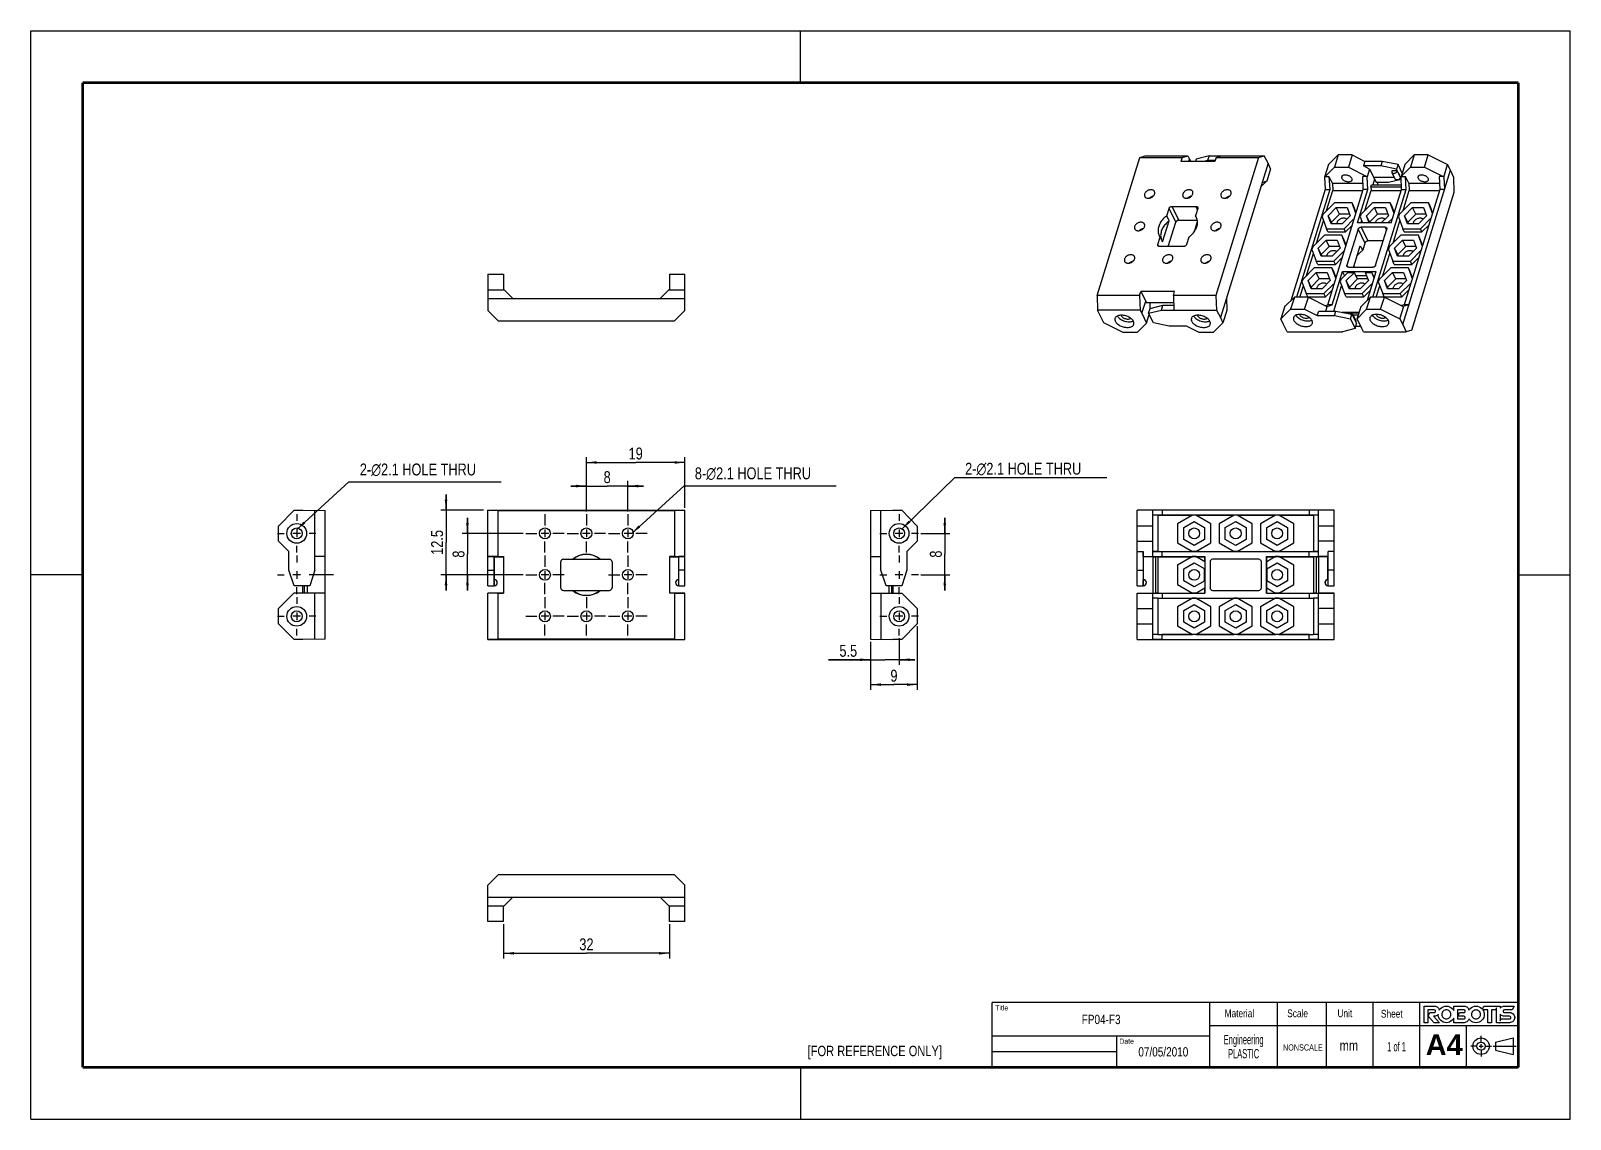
# Model space of a CAD drawing. Header units: millimetres. Extents: x 0 to 297, y 0 to 210.
import ezdxf

# ---------------------------------------------------------------- set-up
doc = ezdxf.new("R2010")
doc.units = ezdxf.units.MM
doc.header["$LTSCALE"] = 16.335
doc.linetypes.add('CENTER', pattern=[0.6, 0.375, -0.075, 0.075, -0.075])
doc.layers.get('0').update_dxf_attribs({"linetype": 'CONTINUOUS'})
doc.layers.add('02___PRT_ALL_AXES', color=7, linetype='CONTINUOUS')
doc.layers.add('7_ALL_FEATURES', color=7, linetype='CONTINUOUS')
doc.styles.get("Standard").update_dxf_attribs({"font": 'txt', "width": 0.8})
doc.styles.add('TEXTSTYLE_2', font='arialbd.ttf')
doc.styles.add('TEXTSTYLE_3', font='txt', dxfattribs={"width": 0.5})
doc.dimstyles.new('DIMSTYLE_1', dxfattribs={"dimtxt": 2.3, "dimasz": 2, "dimexe": 0.18, "dimexo": 0.0625, "dimgap": 0.09, "dimtad": 1, "dimdec": 3, "dimdsep": 46, "dimtxsty": 'Standard', "dimblk": '_FILLED', "dimblk1": '_FILLED', "dimblk2": '_FILLED', "dimcen": 0.09, "dimadec": 0, "dimazin": 0, "dimtp": 0.001, "dimtm": 0.001, "dimtfac": 1, "dimtdec": 3, "dimtofl": 0, "dimtmove": 0, "dimatfit": 3, "dimldrblk": '_FILLED', "dimfxl": 1, "dimtolj": 1, "dimarcsym": 0})
doc.dimstyles.get("Standard").update_dxf_attribs({"dimtxt": 2.3, "dimasz": 2, "dimexe": 0.18, "dimexo": 0.0625, "dimgap": 0.09, "dimtad": 1, "dimdec": 3, "dimdsep": 46, "dimtxsty": 'Standard', "dimblk": '_FILLED', "dimblk1": '_FILLED', "dimblk2": '_FILLED', "dimcen": 0.09, "dimadec": 0, "dimazin": 0, "dimtol": 1, "dimtp": 0.05, "dimtm": 0.05, "dimtfac": 1, "dimtdec": 3, "dimtofl": 0, "dimtmove": 0, "dimatfit": 3, "dimldrblk": '_FILLED', "dimfxl": 1, "dimtolj": 1, "dimarcsym": 0})

msp = doc.modelspace()

# ---------------------------------------------------------------- texts
at = {"color": 2, "linetype": 'Continuous', "char_height": 2.3, "width": 30.666667, "attachment_point": 1, "line_spacing_factor": 0.9}
for s, insert in [('2-\\Fgdt;{\\Fgdt;n}\\Ftxt;2.1 HOLE THRU', (63.4804, 126.5095)), ('8-{\\Fgdt|c0;n}2.1 HOLE THRU', (128.1154, 125.767)), ('2-\\Fgdt;{\\Fgdt;n}\\Ftxt;2.1 HOLE THRU', (180.2589, 126.6572))]:
    msp.add_mtext(s, dxfattribs=dict(at, insert=insert))
at = {"color": 7, "linetype": 'Continuous', "line_spacing_factor": 0.9}
for s, insert, char_height, width, attachment_point in [('Title', (186.0586, 21.9826), 1, 4, 1), ('Material', (230.3236, 21.1804), 1.5, 9.6, 1), ('Scale', (242.3975, 21.1801), 1.5, 6, 1), ('Unit', (252.0956, 21.186), 1.5, 4.8, 1), ('Sheet', (260.4833, 21.1004), 1.5, 6, 1), ('FP04-F3', (206.5, 20.15), 1.8, 8.64, 2), ('Date', (210.0025, 15.5492), 1, 3.2, 1), ('[FOR REFERENCE ONLY]', (149.8814, 14.1678), 2, 32, 1), ('07/05/2010', (218.5, 13.9), 1.8, 14.4, 2), ('NONSCALE', (241.5856, 14.4444), 1.2, 7.68, 1), ('mm', (252.517, 15.2157), 2, 3.2, 1)]:
    msp.add_mtext(s, dxfattribs=dict(at, insert=insert, char_height=char_height, width=width, attachment_point=attachment_point))
for s, insert, char_height, width, attachment_point, style in [('Engineering\\PPLASTIC ', (234, 16.25), 1.8, 9.9, 2, 'TEXTSTYLE_3'), ('1 of 1', (263.5, 14.9), 1.8, 5.4, 2, 'TEXTSTYLE_3'), ('A4', (269.1175, 16.3594), 4, 7.137546, 1, 'TEXTSTYLE_2')]:
    msp.add_mtext(s, dxfattribs=dict(at, insert=insert, char_height=char_height, width=width, attachment_point=attachment_point, style=style))

# ---------------------------------------------------------------- blocks, each defined once
blk = doc.blocks.new('_FILLED')
at = {"color": 0, "linetype": 'ByBlock'}
blk.add_solid([(0, 0), (-1, 0.125), (-1, -0.125)], dxfattribs=at)
blk = doc.blocks.new('*D1')
at = {"color": 2, "linetype": 'Continuous'}
for p, q in [((107.2, 122.16), (104.2, 122.16)), ((104.2, 122.16), (111.2, 122.16)), ((107.2, 117.24), (107.2, 123.16)), ((118.2, 122.16), (111.2, 122.16)), ((115.2, 117.24), (115.2, 123.16)), ((115.2, 122.16), (118.2, 122.16))]:
    blk.add_line(p, q, dxfattribs=at)
at = {"color": 2, "linetype": 'Continuous', "xscale": 2, "yscale": 2, "zscale": 2}
blk.add_blockref('_FILLED', (107.2, 122.16), dxfattribs=at)
at = {"color": 2, "linetype": 'Continuous', "xscale": 2, "yscale": 2, "zscale": 2, "rotation": 180}
blk.add_blockref('_FILLED', (115.2, 122.16), dxfattribs=at)
at = {"color": 2, "linetype": 'Continuous', "insert": (111.2, 125.03), "char_height": 2.3, "width": 1.84, "attachment_point": 2, "line_spacing_factor": 0.9}
blk.add_mtext('8', dxfattribs=at)
blk = doc.blocks.new('*D2')
at = {"color": 2, "linetype": 'Continuous'}
for p, q in [((107.2, 117.24), (107.2, 127.71)), ((126.2, 117.99), (126.2, 127.71)), ((107.2, 126.71), (116.7, 126.71)), ((126.2, 126.71), (116.7, 126.71))]:
    blk.add_line(p, q, dxfattribs=at)
at = {"color": 2, "linetype": 'Continuous', "xscale": 2, "yscale": 2, "zscale": 2, "rotation": 180}
blk.add_blockref('_FILLED', (107.2, 126.71), dxfattribs=at)
at = {"color": 2, "linetype": 'Continuous', "xscale": 2, "yscale": 2, "zscale": 2}
blk.add_blockref('_FILLED', (126.2, 126.71), dxfattribs=at)
at = {"color": 2, "linetype": 'Continuous', "insert": (116.7, 129.59), "char_height": 2.3, "width": 3.68, "attachment_point": 2, "line_spacing_factor": 0.9}
blk.add_mtext('19', dxfattribs=at)
blk = doc.blocks.new('*D3')
at = {"color": 2, "linetype": 'Continuous'}
for p, q in [((84.24, 113.03), (84.24, 116.03)), ((84.24, 116.03), (84.24, 109.03)), ((94.99, 113.03), (83.24, 113.03)), ((84.24, 102.03), (84.24, 109.03)), ((94.99, 105.03), (83.24, 105.03)), ((84.24, 105.03), (84.24, 102.03))]:
    blk.add_line(p, q, dxfattribs=at)
at = {"color": 2, "linetype": 'Continuous', "xscale": 2, "yscale": 2, "zscale": 2}
for p, rotation in [((84.24, 113.03), 270), ((84.24, 105.03), 90)]:
    blk.add_blockref('_FILLED', p, dxfattribs=dict(at, rotation=rotation))
at = {"color": 2, "linetype": 'Continuous', "insert": (81.37, 109.03), "char_height": 2.3, "width": 1.84, "attachment_point": 2, "rotation": 90, "line_spacing_factor": 0.9}
blk.add_mtext('8', dxfattribs=at)
blk = doc.blocks.new('*D4')
at = {"color": 2, "linetype": 'Continuous'}
for p, q in [((80.11, 117.53), (80.11, 120.53)), ((80.11, 120.53), (80.11, 111.28)), ((87.37, 117.53), (79.11, 117.53)), ((80.11, 102.03), (80.11, 111.28)), ((94.99, 105.03), (79.11, 105.03)), ((80.11, 105.03), (80.11, 102.03))]:
    blk.add_line(p, q, dxfattribs=at)
at = {"color": 2, "linetype": 'Continuous', "xscale": 2, "yscale": 2, "zscale": 2}
for p, rotation in [((80.11, 117.53), 270), ((80.11, 105.03), 90)]:
    blk.add_blockref('_FILLED', p, dxfattribs=dict(at, rotation=rotation))
at = {"color": 2, "linetype": 'Continuous', "insert": (77.23, 111.28), "char_height": 2.3, "width": 7.36, "attachment_point": 2, "rotation": 90, "line_spacing_factor": 0.9}
blk.add_mtext('12.5', dxfattribs=at)
blk = doc.blocks.new('*D5')
at = {"color": 2, "linetype": 'Continuous'}
for p, q in [((176.33, 113.03), (176.33, 116.03)), ((176.33, 116.03), (176.33, 109.03)), ((171.74, 113.03), (177.33, 113.03)), ((176.33, 102.03), (176.33, 109.03)), ((171.74, 105.03), (177.33, 105.03)), ((176.33, 105.03), (176.33, 102.03))]:
    blk.add_line(p, q, dxfattribs=at)
at = {"color": 2, "linetype": 'Continuous', "xscale": 2, "yscale": 2, "zscale": 2}
for p, rotation in [((176.33, 113.03), 270), ((176.33, 105.03), 90)]:
    blk.add_blockref('_FILLED', p, dxfattribs=dict(at, rotation=rotation))
at = {"color": 2, "linetype": 'Continuous', "insert": (173.46, 109.03), "char_height": 2.3, "width": 1.84, "attachment_point": 2, "rotation": 90, "line_spacing_factor": 0.9}
blk.add_mtext('8', dxfattribs=at)
blk = doc.blocks.new('*D6')
at = {"color": 2, "linetype": 'Continuous'}
for p, q in [((171.03, 95.11), (171.03, 82.85)), ((162.03, 92.1), (162.03, 82.85)), ((162.03, 83.85), (166.53, 83.85)), ((171.03, 83.85), (166.53, 83.85))]:
    blk.add_line(p, q, dxfattribs=at)
at = {"color": 2, "linetype": 'Continuous', "xscale": 2, "yscale": 2, "zscale": 2, "rotation": 180}
blk.add_blockref('_FILLED', (162.03, 83.85), dxfattribs=at)
at = {"color": 2, "linetype": 'Continuous', "xscale": 2, "yscale": 2, "zscale": 2}
blk.add_blockref('_FILLED', (171.03, 83.85), dxfattribs=at)
at = {"color": 2, "linetype": 'Continuous', "insert": (166.53, 86.72), "char_height": 2.3, "width": 1.84, "attachment_point": 2, "line_spacing_factor": 0.9}
blk.add_mtext('9', dxfattribs=at)
blk = doc.blocks.new('*D7')
at = {"color": 2, "linetype": 'Continuous'}
for p, q in [((162.03, 92.1), (162.03, 87.65)), ((167.53, 92.81), (167.53, 87.65)), ((162.03, 88.65), (153.91, 88.65)), ((153.91, 88.65), (164.78, 88.65)), ((170.53, 88.65), (164.78, 88.65)), ((167.53, 88.65), (170.53, 88.65))]:
    blk.add_line(p, q, dxfattribs=at)
at = {"color": 2, "linetype": 'Continuous', "xscale": 2, "yscale": 2, "zscale": 2}
blk.add_blockref('_FILLED', (162.03, 88.65), dxfattribs=at)
at = {"color": 2, "linetype": 'Continuous', "xscale": 2, "yscale": 2, "zscale": 2, "rotation": 180}
blk.add_blockref('_FILLED', (167.53, 88.65), dxfattribs=at)
at = {"color": 2, "linetype": 'Continuous', "insert": (159.43, 91.52), "char_height": 2.3, "width": 5.52, "attachment_point": 3, "line_spacing_factor": 0.9}
blk.add_mtext('5.5', dxfattribs=at)
blk = doc.blocks.new('*D8')
at = {"color": 2, "linetype": 'Continuous'}
for p, q in [((91.2, 37.63), (91.2, 31.01)), ((123.2, 37.63), (123.2, 31.01)), ((91.2, 32.01), (107.2, 32.01)), ((123.2, 32.01), (107.2, 32.01))]:
    blk.add_line(p, q, dxfattribs=at)
at = {"color": 2, "linetype": 'Continuous', "xscale": 2, "yscale": 2, "zscale": 2, "rotation": 180}
blk.add_blockref('_FILLED', (91.2, 32.01), dxfattribs=at)
at = {"color": 2, "linetype": 'Continuous', "xscale": 2, "yscale": 2, "zscale": 2}
blk.add_blockref('_FILLED', (123.2, 32.01), dxfattribs=at)
at = {"color": 2, "linetype": 'Continuous', "insert": (107.2, 34.89), "char_height": 2.3, "width": 3.68, "attachment_point": 2, "line_spacing_factor": 0.9}
blk.add_mtext('32', dxfattribs=at)

# ---------------------------------------------------------------- dimensions: what is measured, and where the dimension line sits
at = {"color": 2, "linetype": 'Continuous'}
for base, p1, p2, picture, middle in [((126.1982, 126.7103), (107.1982, 117.2384), (126.1982, 117.9857), '*D2', (114.8582, 128.4353)), ((115.1982, 122.1597), (107.1982, 117.2384), (115.1982, 117.2384), '*D1', (110.2782, 123.8847)), ((171.0275, 83.8474), (162.0275, 92.1009), (171.0275, 95.1079), '*D6', (165.6075, 85.5724)), ((167.5275, 88.6489), (162.0275, 92.1009), (167.5275, 92.8134), '*D7', (151.1466, 90.3739)), ((123.1982, 32.01), (91.1982, 37.6302), (123.1982, 37.6302), '*D8', (105.3582, 33.735))]:
    dim = msp.add_linear_dim(base=base, p1=p1, p2=p2, dimstyle='DIMSTYLE_1', dxfattribs=at)
    dim.commit()
    dim.dimension.update_dxf_attribs({"geometry": picture, "text_midpoint": middle, "dimtype": 160})
for base, p1, p2, angle, picture, middle in [((80.1073, 105.0259), (87.3711, 117.5259), (94.9857, 105.0259), 270, '*D4', (80.0312, 107.9859)), ((84.2419, 113.0259), (94.9857, 105.0259), (94.9857, 113.0259), 90, '*D3', (82.9292, 108.2034)), ((176.3319, 113.0259), (171.74, 105.0259), (171.74, 113.0259), 90, '*D5', (175.0191, 108.2034))]:
    dim = msp.add_linear_dim(base=base, p1=p1, p2=p2, angle=angle, dimstyle='DIMSTYLE_1', dxfattribs=at)
    dim.commit()
    dim.dimension.update_dxf_attribs({"geometry": picture, "text_midpoint": middle, "dimtype": 160})

# ---------------------------------------------------------------- linework, layer by layer
at = {"color": 7, "linetype": 'Continuous'}
for p, q in [((0, 0), (0, 210)), ((0, 210), (297, 210)), ((148.5, 200), (148.5, 210)), ((297, 0), (297, 210)), ((10, 105), (0, 105)), ((287, 105), (297, 105)), ((279.8033, 14.8856), (279.8033, 16.0767)), ((282.5652, 14.8856), (285.9684, 15.6796)), ((282.5652, 14.8856), (282.5652, 13.2974)), ((285.9684, 15.6796), (285.9684, 12.5034)), ((279.0092, 14.0915), (277.8181, 14.0915)), ((279.4063, 14.0915), (280.2003, 14.0915)), ((279.8033, 13.6945), (279.8033, 14.4885)), ((279.8033, 13.2974), (279.8033, 12.1063)), ((280.5974, 14.0915), (281.7884, 14.0915)), ((282.1561, 14.0915), (286.5559, 14.0915)), ((282.5652, 13.2974), (285.9684, 12.5034)), ((148.5, 10), (148.5, 0)), ((0, 0), (297, 0))]:
    msp.add_line(p, q, dxfattribs=at)
at = {"color": 2, "linetype": 'Continuous'}
for p, q in [((287, 22.5), (185.5, 22.5)), ((185.5, 10), (185.5, 22.5)), ((227.5, 10), (227.5, 22.5)), ((240.5, 10), (240.5, 22.5)), ((250, 10), (250, 22.5)), ((259, 10), (259, 22.5)), ((268, 10), (268, 22.5)), ((287, 10), (287, 22.5)), ((287, 18), (227.5, 18)), ((277, 10), (277, 18)), ((227.5, 16), (185.5, 16)), ((209.5, 10), (209.5, 16)), ((209.5, 13), (185.5, 13)), ((287, 10), (185.5, 10))]:
    msp.add_line(p, q, dxfattribs=at)
at = {"color": 7, "linetype": 'Continuous', "const_width": 0.5}
for points in [[(10, 200), (10, 10)], [(287, 200), (10, 200)], [(287, 10), (287, 200)], [(10, 10), (287, 10)]]:
    msp.add_lwpolyline(points, dxfattribs=at)
at = {"color": 7, "linetype": 'Continuous'}
for radius in [1.5881, 0.7941]:
    msp.add_circle((279.8033, 14.0915), radius, dxfattribs=at)
for points, knots in [([(286.003, 20.3001), (285.8112, 20.4917), (285.5799, 20.5874), (285.3095, 20.5874), (285.3095, 20.5874), (284.3058, 20.5874), (284.3058, 20.5874), (284.2356, 20.5874), (284.1763, 20.6119), (284.1277, 20.6604), (284.0791, 20.709), (284.0547, 20.7684), (284.0547, 20.8385), (284.0547, 20.9083), (284.0791, 20.9677), (284.1277, 21.0164), (284.1763, 21.0649), (284.2356, 21.0893), (284.3058, 21.0893), (284.3058, 21.0893), (285.8114, 21.0893), (285.8114, 21.0893), (285.8114, 21.0893), (286.1766, 21.8193), (286.1766, 21.8193), (286.1766, 21.8193), (284.3058, 21.8193), (284.3058, 21.8193), (284.035, 21.8193), (283.8037, 21.7235), (283.6122, 21.5318), (283.5717, 21.4914), (283.5366, 21.4488), (283.5046, 21.4047), (283.5046, 21.4047), (283.5046, 21.8209), (283.5046, 21.8209), (283.5046, 21.8209), (282.775, 21.8209), (282.775, 21.8209), (282.775, 21.8209), (282.775, 21.8203), (282.775, 21.8203), (282.775, 21.8203), (280.3481, 21.8203), (280.3481, 21.8203), (280.3481, 21.8203), (280.0545, 21.2329), (280.0545, 21.2329), (280.0232, 21.2698), (279.9902, 21.3061), (279.9548, 21.3414), (279.6431, 21.6532), (279.2667, 21.8091), (278.8258, 21.8091), (278.3848, 21.8091), (278.0082, 21.6532), (277.6965, 21.3414), (277.6081, 21.2529), (277.5326, 21.1591), (277.4693, 21.0602), (277.4301, 21.2372), (277.343, 21.3944), (277.2063, 21.5312), (277.0148, 21.7228), (276.7836, 21.8186), (276.5129, 21.8186), (276.5129, 21.8186), (274.5284, 21.8186), (274.5284, 21.8186), (274.5284, 21.8186), (274.5284, 20.9662), (274.5284, 20.9662), (274.4548, 21.1039), (274.3589, 21.2321), (274.2401, 21.3509), (273.9284, 21.6627), (273.5518, 21.8186), (273.1109, 21.8186), (272.6699, 21.8186), (272.2935, 21.6627), (271.9818, 21.3509), (271.8876, 21.2568), (271.808, 21.1567), (271.7423, 21.0508), (271.7041, 21.2317), (271.6163, 21.392), (271.4773, 21.531), (271.2857, 21.7227), (271.0545, 21.8186), (270.7838, 21.8186), (270.7838, 21.8186), (268.7993, 21.8186), (268.7993, 21.8186), (268.7993, 21.8186), (268.7993, 18.6251), (268.7993, 18.6251), (268.7993, 18.6251), (269.5287, 18.6251), (269.5287, 18.6251), (269.5287, 18.6251), (269.5287, 21.0891), (269.5287, 21.0891), (269.5287, 21.0891), (270.7842, 21.0891), (270.7842, 21.0891), (270.8541, 21.0891), (270.9134, 21.0647), (270.9621, 21.0159), (271.0109, 20.967), (271.0353, 20.9073), (271.0353, 20.8372), (271.0353, 20.767), (271.0109, 20.7075), (270.9621, 20.6586), (270.9135, 20.6097), (270.8541, 20.5853), (270.7842, 20.5853), (270.7842, 20.5853), (269.9399, 20.5853), (269.9399, 20.5853), (269.9399, 20.5853), (269.6205, 19.8569), (269.6205, 19.8569), (269.6205, 19.8569), (270.7518, 18.6251), (270.7518, 18.6251), (270.7518, 18.6251), (271.765, 18.6251), (271.765, 18.6251), (271.765, 18.6251), (270.6206, 19.8569), (270.6206, 19.8569), (270.6206, 19.8569), (270.7848, 19.8559), (270.7848, 19.8559), (271.0551, 19.8559), (271.2861, 19.9518), (271.4775, 20.1435), (271.4908, 20.1569), (271.5026, 20.1708), (271.5149, 20.1846), (271.5237, 19.7596), (271.6788, 19.3956), (271.9818, 19.0927), (272.2935, 18.7809), (272.6699, 18.6251), (273.1109, 18.6251), (273.5518, 18.6251), (273.9284, 18.7809), (274.2401, 19.0927), (274.3589, 19.2116), (274.4548, 19.3398), (274.5284, 19.4775), (274.5284, 19.4775), (274.5284, 18.6251), (274.5284, 18.6251), (274.5284, 18.6251), (276.5129, 18.6251), (276.5129, 18.6251), (276.7836, 18.6251), (277.0148, 18.7208), (277.2063, 18.9124), (277.3395, 19.0456), (277.4253, 19.1983), (277.466, 19.3698), (277.5299, 19.2689), (277.6066, 19.1732), (277.6965, 19.0832), (278.0082, 18.7714), (278.3848, 18.6157), (278.8258, 18.6157), (279.2667, 18.6157), (279.6431, 18.7714), (279.9548, 19.0832), (280.2665, 19.395), (280.4224, 19.7713), (280.4224, 20.2124), (280.4224, 20.5411), (280.3356, 20.8339), (280.1624, 21.0908), (280.1624, 21.0908), (281.1041, 21.0908), (281.1041, 21.0908), (281.1041, 21.0908), (281.1041, 18.6269), (281.1041, 18.6269), (281.1041, 18.6269), (281.8349, 18.6269), (281.8349, 18.6269), (281.8349, 18.6269), (281.8349, 21.0908), (281.8349, 21.0908), (281.8349, 21.0908), (282.5862, 21.0908), (282.5862, 21.0908), (282.5862, 21.0908), (282.775, 21.4689), (282.775, 21.4689), (282.775, 21.4689), (282.775, 18.6275), (282.775, 18.6275), (282.775, 18.6275), (283.3259, 18.6275), (283.3259, 18.6275), (283.3259, 18.6275), (283.3255, 18.6265), (283.3255, 18.6265), (283.3255, 18.6265), (283.5208, 18.6265), (283.5208, 18.6265), (283.5222, 18.6265), (283.523, 18.6262), (283.5244, 18.6262), (283.5244, 18.6262), (283.5215, 18.6258), (283.5215, 18.6258), (283.5215, 18.6258), (285.3095, 18.6258), (285.3095, 18.6258), (285.5799, 18.6258), (285.8112, 18.7215), (286.003, 18.9132), (286.1942, 19.1048), (286.2902, 19.336), (286.2902, 19.6066), (286.2902, 19.8773), (286.1942, 20.1084), (286.003, 20.3001)], [0, 0, 0, 0, 1, 1, 1, 2, 2, 2, 3, 3, 3, 4, 4, 4, 5, 5, 5, 6, 6, 6, 7, 7, 7, 8, 8, 8, 9, 9, 9, 10, 10, 10, 11, 11, 11, 12, 12, 12, 13, 13, 13, 14, 14, 14, 15, 15, 15, 16, 16, 16, 17, 17, 17, 18, 18, 18, 19, 19, 19, 20, 20, 20, 21, 21, 21, 22, 22, 22, 23, 23, 23, 24, 24, 24, 25, 25, 25, 26, 26, 26, 27, 27, 27, 28, 28, 28, 29, 29, 29, 30, 30, 30, 31, 31, 31, 32, 32, 32, 33, 33, 33, 34, 34, 34, 35, 35, 35, 36, 36, 36, 37, 37, 37, 38, 38, 38, 39, 39, 39, 40, 40, 40, 41, 41, 41, 42, 42, 42, 43, 43, 43, 44, 44, 44, 45, 45, 45, 46, 46, 46, 47, 47, 47, 48, 48, 48, 49, 49, 49, 50, 50, 50, 51, 51, 51, 52, 52, 52, 53, 53, 53, 54, 54, 54, 55, 55, 55, 56, 56, 56, 57, 57, 57, 58, 58, 58, 59, 59, 59, 60, 60, 60, 61, 61, 61, 62, 62, 62, 63, 63, 63, 64, 64, 64, 65, 65, 65, 66, 66, 66, 67, 67, 67, 68, 68, 68, 69, 69, 69, 70, 70, 70, 71, 71, 71, 72, 72, 72, 73, 73, 73, 74, 74, 74, 75, 75, 75, 76, 76, 76, 76]), ([(273.7248, 19.608), (273.5559, 19.439), (273.3512, 19.3546), (273.1109, 19.3546), (272.8735, 19.3546), (272.6696, 19.439), (272.4993, 19.608), (272.3288, 19.7768), (272.2436, 19.9813), (272.2436, 20.2218), (272.2436, 20.4623), (272.3288, 20.6668), (272.4993, 20.8357), (272.6696, 21.0047), (272.8735, 21.0891), (273.1109, 21.0891), (273.3512, 21.0891), (273.5559, 21.0047), (273.7248, 20.8357), (273.8938, 20.6668), (273.9781, 20.4623), (273.9781, 20.2218), (273.9781, 19.9813), (273.8938, 19.7768), (273.7248, 19.608)], [0, 0, 0, 0, 1, 1, 1, 2, 2, 2, 3, 3, 3, 4, 4, 4, 5, 5, 5, 6, 6, 6, 7, 7, 7, 8, 8, 8, 8]), ([(276.5133, 19.8559), (276.5833, 19.8559), (276.6426, 19.8316), (276.6913, 19.783), (276.7399, 19.7344), (276.7643, 19.675), (276.7643, 19.6052), (276.7643, 19.5353), (276.7399, 19.4761), (276.6913, 19.4275), (276.6426, 19.3789), (276.5833, 19.3546), (276.5133, 19.3546), (276.5133, 19.3546), (275.2579, 19.3546), (275.2579, 19.3546), (275.2579, 19.3546), (275.2579, 21.0891), (275.2579, 21.0891), (275.2579, 21.0891), (276.5133, 21.0891), (276.5133, 21.0891), (276.5833, 21.0891), (276.6426, 21.0647), (276.6913, 21.0159), (276.7399, 20.967), (276.7643, 20.9073), (276.7643, 20.8372), (276.7643, 20.767), (276.7399, 20.7075), (276.6913, 20.6586), (276.6426, 20.6097), (276.5833, 20.5853), (276.5133, 20.5853), (276.5133, 20.5853), (275.6691, 20.5853), (275.6691, 20.5853), (275.6691, 20.5853), (275.3495, 19.8559), (275.3495, 19.8559), (275.3495, 19.8559), (276.5133, 19.8559), (276.5133, 19.8559)], [0, 0, 0, 0, 1, 1, 1, 2, 2, 2, 3, 3, 3, 4, 4, 4, 5, 5, 5, 6, 6, 6, 7, 7, 7, 8, 8, 8, 9, 9, 9, 10, 10, 10, 11, 11, 11, 12, 12, 12, 13, 13, 13, 14, 14, 14, 14]), ([(279.4397, 19.5985), (279.2708, 19.4295), (279.0661, 19.3451), (278.8258, 19.3451), (278.5884, 19.3451), (278.3844, 19.4295), (278.214, 19.5985), (278.0436, 19.7673), (277.9585, 19.9719), (277.9585, 20.2124), (277.9585, 20.4526), (278.0436, 20.6573), (278.214, 20.8263), (278.3844, 20.9952), (278.5884, 21.0796), (278.8258, 21.0796), (279.0661, 21.0796), (279.2708, 20.9952), (279.4397, 20.8263), (279.6085, 20.6573), (279.693, 20.4526), (279.693, 20.2124), (279.693, 19.9719), (279.6085, 19.7673), (279.4397, 19.5985)], [0, 0, 0, 0, 1, 1, 1, 2, 2, 2, 3, 3, 3, 4, 4, 4, 5, 5, 5, 6, 6, 6, 7, 7, 7, 8, 8, 8, 8]), ([(285.4873, 19.4288), (285.4385, 19.38), (285.3791, 19.3559), (285.3095, 19.3559), (285.3095, 19.3559), (283.6882, 19.3559), (283.6882, 19.3559), (283.6882, 19.3559), (283.6882, 19.3556), (283.6882, 19.3556), (283.6882, 19.3556), (283.5046, 18.9864), (283.5046, 18.9864), (283.5046, 18.9864), (283.5046, 20.272), (283.5046, 20.272), (283.5366, 20.2281), (283.5717, 20.1853), (283.6122, 20.1449), (283.8037, 19.9534), (284.035, 19.8576), (284.3058, 19.8576), (284.3058, 19.8576), (285.3095, 19.8576), (285.3095, 19.8576), (285.3791, 19.8576), (285.4385, 19.8333), (285.4873, 19.7846), (285.5359, 19.7358), (285.5601, 19.6766), (285.5601, 19.6066), (285.5601, 19.5366), (285.5359, 19.4772), (285.4873, 19.4288)], [0, 0, 0, 0, 1, 1, 1, 2, 2, 2, 3, 3, 3, 4, 4, 4, 5, 5, 5, 6, 6, 6, 7, 7, 7, 8, 8, 8, 9, 9, 9, 10, 10, 10, 11, 11, 11, 11])]:
    msp.add_open_spline(points, degree=3, knots=knots, dxfattribs=at)
at = {"layer": '02___PRT_ALL_AXES', "color": 7, "linetype": 'CENTER'}
for p, q in [((51.3056, 116.7384), (51.3056, 115.4259)), ((99.1982, 116.7384), (99.1982, 114.5759)), ((107.1982, 116.7384), (107.1982, 114.5759)), ((115.1982, 116.7384), (115.1982, 114.5759)), ((167.5275, 116.7384), (167.5275, 115.4259)), ((47.5931, 113.0259), (48.9056, 113.0259)), ((55.0181, 113.0259), (53.7056, 113.0259)), ((95.4857, 113.0259), (97.6482, 113.0259)), ((102.9107, 113.0259), (100.7482, 113.0259)), ((103.4857, 113.0259), (105.6482, 113.0259)), ((110.9107, 113.0259), (108.7482, 113.0259)), ((111.4857, 113.0259), (113.6482, 113.0259)), ((118.9107, 113.0259), (116.7482, 113.0259)), ((163.815, 113.0259), (165.1275, 113.0259)), ((171.24, 113.0259), (169.9275, 113.0259)), ((51.3056, 109.3134), (51.3056, 110.6259)), ((99.1982, 109.3134), (99.1982, 111.4759)), ((107.1982, 109.3134), (107.1982, 111.4759)), ((115.1982, 109.3134), (115.1982, 111.4759)), ((167.5275, 109.3134), (167.5275, 110.6259)), ((51.3056, 108.7384), (51.3056, 107.4259)), ((99.1982, 108.7384), (99.1982, 106.5759)), ((115.1982, 108.7384), (115.1982, 106.5759)), ((167.5275, 108.7384), (167.5275, 107.4259)), ((47.5931, 105.0259), (48.9056, 105.0259)), ((58.4091, 105.0259), (53.7056, 105.0259)), ((95.4857, 105.0259), (97.6482, 105.0259)), ((102.9107, 105.0259), (100.7482, 105.0259)), ((111.4857, 105.0259), (113.6482, 105.0259)), ((118.9107, 105.0259), (116.7482, 105.0259)), ((163.815, 105.0259), (165.1275, 105.0259)), ((171.24, 105.0259), (169.9275, 105.0259)), ((51.3056, 101.3134), (51.3056, 102.6259)), ((99.1982, 101.3134), (99.1982, 103.4759)), ((115.1982, 101.3134), (115.1982, 103.4759)), ((167.5275, 101.3134), (167.5275, 102.6259)), ((51.3056, 100.7384), (51.3056, 99.4259)), ((99.1982, 100.7384), (99.1982, 98.5759)), ((107.1982, 100.7384), (107.1982, 98.5759)), ((115.1982, 100.7384), (115.1982, 98.5759)), ((167.5275, 100.7384), (167.5275, 99.4259)), ((47.5931, 97.0259), (48.9056, 97.0259)), ((55.0181, 97.0259), (53.7056, 97.0259)), ((95.4857, 97.0259), (97.6482, 97.0259)), ((99.1982, 93.3134), (99.1982, 95.4759)), ((102.9107, 97.0259), (100.7482, 97.0259)), ((103.4857, 97.0259), (105.6482, 97.0259)), ((107.1982, 93.3134), (107.1982, 95.4759)), ((110.9107, 97.0259), (108.7482, 97.0259)), ((111.4857, 97.0259), (113.6482, 97.0259)), ((115.1982, 93.3134), (115.1982, 95.4759)), ((118.9107, 97.0259), (116.7482, 97.0259)), ((163.815, 97.0259), (165.1275, 97.0259)), ((171.24, 97.0259), (169.9275, 97.0259)), ((51.3056, 93.3134), (51.3056, 94.6259)), ((167.5275, 93.3134), (167.5275, 94.6259))]:
    msp.add_line(p, q, dxfattribs=at)
at = {"layer": '02___PRT_ALL_AXES', "color": 7, "linetype": 'Continuous'}
for p, q in [((52.0481, 113.0259), (50.5631, 113.0259)), ((51.3056, 113.7684), (51.3056, 112.2834)), ((99.9407, 113.0259), (98.4557, 113.0259)), ((99.1982, 113.7684), (99.1982, 112.2834)), ((107.9407, 113.0259), (106.4557, 113.0259)), ((107.1982, 113.7684), (107.1982, 112.2834)), ((115.9407, 113.0259), (114.4557, 113.0259)), ((115.1982, 113.7684), (115.1982, 112.2834)), ((168.27, 113.0259), (166.785, 113.0259)), ((167.5275, 113.7684), (167.5275, 112.2834)), ((52.0481, 105.0259), (50.5631, 105.0259)), ((51.3056, 105.7684), (51.3056, 104.2834)), ((99.9407, 105.0259), (98.4557, 105.0259)), ((99.1982, 105.7684), (99.1982, 104.2834)), ((115.9407, 105.0259), (114.4557, 105.0259)), ((115.1982, 105.7684), (115.1982, 104.2834)), ((168.27, 105.0259), (166.785, 105.0259)), ((167.5275, 105.7684), (167.5275, 104.2834)), ((52.0481, 97.0259), (50.5631, 97.0259)), ((51.3056, 97.7684), (51.3056, 96.2834)), ((99.9407, 97.0259), (98.4557, 97.0259)), ((99.1982, 97.7684), (99.1982, 96.2834)), ((107.9407, 97.0259), (106.4557, 97.0259)), ((107.1982, 97.7684), (107.1982, 96.2834)), ((115.9407, 97.0259), (114.4557, 97.0259)), ((115.1982, 97.7684), (115.1982, 96.2834)), ((168.27, 97.0259), (166.785, 97.0259)), ((167.5275, 97.7684), (167.5275, 96.2834))]:
    msp.add_line(p, q, dxfattribs=at)
for centre, radius in [((51.3056, 113.0259), 1.9), ((51.3056, 113.0259), 1.05), ((99.1982, 113.0259), 1.05), ((107.1982, 113.0259), 1.05), ((115.1982, 113.0259), 1.05), ((167.5275, 113.0259), 1.9), ((167.5275, 113.0259), 1.05), ((99.1982, 105.0259), 1.05), ((115.1982, 105.0259), 1.05), ((51.3056, 97.0259), 1.9), ((51.3056, 97.0259), 1.05), ((99.1982, 97.0259), 1.05), ((107.1982, 97.0259), 1.05), ((115.1982, 97.0259), 1.05), ((167.5275, 97.0259), 1.9), ((167.5275, 97.0259), 1.05)]:
    msp.add_circle(centre, radius, dxfattribs=at)
for points, start_tangent, end_tangent in [([(252.9071, 181.8321), (252.8931, 181.6909), (252.9431, 181.522), (253.0589, 181.353), (253.2328, 181.1956), (253.4528, 181.0605), (253.704, 180.9567), (253.9693, 180.8915), (254.2305, 180.8693)], (-0.29293009, -0.95613386), (1, 0)), ([(253.5899, 182.1747), (253.3505, 182.1524), (253.1492, 182.0872), (252.9999, 181.9835), (252.9125, 181.8483), (252.9071, 181.8321)], (-1, 0), (-0.29293009, -0.95613386)), ([(254.9133, 181.2118), (254.9272, 181.353), (254.8773, 181.522), (254.7614, 181.6909), (254.5876, 181.8483), (254.3676, 181.9835), (254.1164, 182.0872), (253.8511, 182.1524), (253.5899, 182.1747)], (0.29293009, 0.95613386), (-1, 0)), ([(254.2305, 180.8693), (254.4699, 180.8915), (254.6711, 180.9567), (254.8205, 181.0605), (254.9079, 181.1956), (254.9133, 181.2118)], (1, 0), (0.29293009, 0.95613386)), ([(267.644, 181.8321), (267.6301, 181.6909), (267.68, 181.522), (267.7959, 181.353), (267.9698, 181.1956), (268.1898, 181.0605), (268.441, 180.9567), (268.7062, 180.8915), (268.9675, 180.8693)], (-0.29293009, -0.95613386), (1, 0)), ([(268.3269, 182.1747), (268.0875, 182.1524), (267.8862, 182.0872), (267.7368, 181.9835), (267.6495, 181.8483), (267.644, 181.8321)], (-1, 0), (-0.29293009, -0.95613386)), ([(269.6503, 181.2118), (269.6642, 181.353), (269.6143, 181.522), (269.4984, 181.6909), (269.3246, 181.8483), (269.1045, 181.9835), (268.8533, 182.0872), (268.5881, 182.1524), (268.3269, 182.1747)], (0.29293009, 0.95613386), (-1, 0)), ([(268.9675, 180.8693), (269.2068, 180.8915), (269.4081, 180.9567), (269.5575, 181.0605), (269.6449, 181.1956), (269.6503, 181.2118)], (1, 0), (0.29293009, 0.95613386)), ([(216.1095, 179.3327), (215.8506, 179.3047), (215.5919, 179.2225), (215.3512, 179.0918), (215.1449, 178.9214), (214.987, 178.7231), (214.8883, 178.5102), (214.8554, 178.2973), (214.8907, 178.0989), (214.9127, 178.0478)], (-1, 0), (0.44125809, -0.89738024)), ([(215.6012, 177.6877), (215.8602, 177.7157), (216.1188, 177.7979), (216.3595, 177.9286), (216.5658, 178.0989), (216.7237, 178.2973), (216.8225, 178.5102), (216.8553, 178.7231), (216.82, 178.9214), (216.798, 178.9726)], (1, 0), (-0.44125809, 0.89738024)), ([(216.798, 178.9726), (216.7189, 179.0918), (216.559, 179.2225), (216.3512, 179.3047), (216.1095, 179.3327)], (-0.44125809, 0.89738024), (-1, 0)), ([(223.478, 179.3327), (223.2191, 179.3047), (222.9604, 179.2225), (222.7197, 179.0918), (222.5134, 178.9214), (222.3555, 178.7231), (222.2567, 178.5102), (222.2239, 178.2973), (222.2592, 178.0989), (222.2812, 178.0478)], (-1, 0), (0.44125809, -0.89738024)), ([(222.9697, 177.6877), (223.2287, 177.7157), (223.4873, 177.7979), (223.728, 177.9286), (223.9343, 178.0989), (224.0922, 178.2973), (224.191, 178.5102), (224.2238, 178.7231), (224.1885, 178.9214), (224.1665, 178.9726)], (1, 0), (-0.44125809, 0.89738024)), ([(224.1665, 178.9726), (224.0874, 179.0918), (223.9275, 179.2225), (223.7197, 179.3047), (223.478, 179.3327)], (-0.44125809, 0.89738024), (-1, 0)), ([(230.8465, 179.3327), (230.5875, 179.3047), (230.3289, 179.2225), (230.0882, 179.0918), (229.8819, 178.9214), (229.724, 178.7231), (229.6252, 178.5102), (229.5924, 178.2973), (229.6277, 178.0989), (229.6497, 178.0478)], (-1, 0), (0.44125809, -0.89738024)), ([(230.3382, 177.6877), (230.5971, 177.7157), (230.8558, 177.7979), (231.0965, 177.9286), (231.3028, 178.0989), (231.4607, 178.2973), (231.5595, 178.5102), (231.5923, 178.7231), (231.557, 178.9214), (231.535, 178.9726)], (1, 0), (-0.44125809, 0.89738024)), ([(231.535, 178.9726), (231.4559, 179.0918), (231.296, 179.2225), (231.0882, 179.3047), (230.8465, 179.3327)], (-0.44125809, 0.89738024), (-1, 0)), ([(214.9127, 178.0478), (214.9918, 177.9286), (215.1517, 177.7979), (215.3595, 177.7157), (215.6012, 177.6877)], (0.44125809, -0.89738024), (1, 0)), ([(222.2812, 178.0478), (222.3603, 177.9286), (222.5202, 177.7979), (222.728, 177.7157), (222.9697, 177.6877)], (0.44125809, -0.89738024), (1, 0)), ([(229.6497, 178.0478), (229.7288, 177.9286), (229.8887, 177.7979), (230.0965, 177.7157), (230.3382, 177.6877)], (0.44125809, -0.89738024), (1, 0)), ([(214.173, 173.0661), (213.914, 173.038), (213.6554, 172.9559), (213.4147, 172.8252), (213.2084, 172.6548), (213.0505, 172.4565), (212.9517, 172.2436), (212.9189, 172.0307), (212.9542, 171.8323), (212.9762, 171.7812)], (-1, 0), (0.44125809, -0.89738024)), ([(213.6647, 171.4211), (213.9236, 171.4491), (214.1823, 171.5313), (214.423, 171.662), (214.6293, 171.8323), (214.7872, 172.0307), (214.8859, 172.2436), (214.9188, 172.4565), (214.8835, 172.6548), (214.8615, 172.7059)], (1, 0), (-0.44125809, 0.89738024)), ([(214.8615, 172.7059), (214.7824, 172.8252), (214.6225, 172.9559), (214.4147, 173.038), (214.173, 173.0661)], (-0.44125809, 0.89738024), (-1, 0)), ([(228.91, 173.0661), (228.651, 173.038), (228.3924, 172.9559), (228.1517, 172.8252), (227.9453, 172.6548), (227.7874, 172.4565), (227.6887, 172.2436), (227.6559, 172.0307), (227.6912, 171.8323), (227.7132, 171.7812)], (-1, 0), (0.44125809, -0.89738024)), ([(228.4016, 171.4211), (228.6606, 171.4491), (228.9193, 171.5313), (229.1599, 171.662), (229.3663, 171.8323), (229.5242, 172.0307), (229.6229, 172.2436), (229.6558, 172.4565), (229.6204, 172.6548), (229.5985, 172.7059)], (1, 0), (-0.44125809, 0.89738024)), ([(229.5985, 172.7059), (229.5194, 172.8252), (229.3595, 172.9559), (229.1516, 173.038), (228.91, 173.0661)], (-0.44125809, 0.89738024), (-1, 0)), ([(212.9762, 171.7812), (213.0553, 171.662), (213.2152, 171.5313), (213.423, 171.4491), (213.6647, 171.4211)], (0.44125809, -0.89738024), (1, 0)), ([(227.7132, 171.7812), (227.7922, 171.662), (227.9521, 171.5313), (228.16, 171.4491), (228.4016, 171.4211)], (0.44125809, -0.89738024), (1, 0)), ([(212.2365, 166.7995), (211.9775, 166.7714), (211.7189, 166.6893), (211.4782, 166.5585), (211.2718, 166.3882), (211.1139, 166.1898), (211.0152, 165.977), (210.9824, 165.7641), (211.0177, 165.5657), (211.0396, 165.5146)], (-1, 0), (0.44125809, -0.89738024)), ([(211.7281, 165.1545), (211.9871, 165.1825), (212.2457, 165.2647), (212.4864, 165.3954), (212.6928, 165.5657), (212.8507, 165.7641), (212.9494, 165.977), (212.9822, 166.1898), (212.9469, 166.3882), (212.925, 166.4393)], (1, 0), (-0.44125809, 0.89738024)), ([(212.925, 166.4393), (212.8459, 166.5585), (212.686, 166.6893), (212.4781, 166.7714), (212.2365, 166.7995)], (-0.44125809, 0.89738024), (-1, 0)), ([(219.605, 166.7995), (219.346, 166.7714), (219.0874, 166.6893), (218.8467, 166.5585), (218.6403, 166.3882), (218.4824, 166.1898), (218.3837, 165.977), (218.3508, 165.7641), (218.3862, 165.5657), (218.4081, 165.5146)], (-1, 0), (0.44125809, -0.89738024)), ([(219.0966, 165.1545), (219.3556, 165.1825), (219.6142, 165.2647), (219.8549, 165.3954), (220.0613, 165.5657), (220.2192, 165.7641), (220.3179, 165.977), (220.3507, 166.1898), (220.3154, 166.3882), (220.2934, 166.4393)], (1, 0), (-0.44125809, 0.89738024)), ([(220.2934, 166.4393), (220.2144, 166.5585), (220.0545, 166.6893), (219.8466, 166.7714), (219.605, 166.7995)], (-0.44125809, 0.89738024), (-1, 0)), ([(226.9734, 166.7995), (226.7145, 166.7714), (226.4558, 166.6893), (226.2152, 166.5585), (226.0088, 166.3882), (225.8509, 166.1898), (225.7522, 165.977), (225.7193, 165.7641), (225.7546, 165.5657), (225.7766, 165.5146)], (-1, 0), (0.44125809, -0.89738024)), ([(226.4651, 165.1545), (226.7241, 165.1825), (226.9827, 165.2647), (227.2234, 165.3954), (227.4297, 165.5657), (227.5877, 165.7641), (227.6864, 165.977), (227.7192, 166.1898), (227.6839, 166.3882), (227.6619, 166.4393)], (1, 0), (-0.44125809, 0.89738024)), ([(227.6619, 166.4393), (227.5829, 166.5585), (227.423, 166.6893), (227.2151, 166.7714), (226.9734, 166.7995)], (-0.44125809, 0.89738024), (-1, 0)), ([(211.0396, 165.5146), (211.1187, 165.3954), (211.2786, 165.2647), (211.4865, 165.1825), (211.7281, 165.1545)], (0.44125809, -0.89738024), (1, 0)), ([(218.4081, 165.5146), (218.4872, 165.3954), (218.6471, 165.2647), (218.855, 165.1825), (219.0966, 165.1545)], (0.44125809, -0.89738024), (1, 0)), ([(225.7766, 165.5146), (225.8557, 165.3954), (226.0156, 165.2647), (226.2235, 165.1825), (226.4651, 165.1545)], (0.44125809, -0.89738024), (1, 0)), ([(209.182, 154.5023), (209.1691, 154.4539), (209.1622, 154.2043), (209.2473, 153.9415)], (-0.29707856, -0.95485304), (0.44054271, -0.89773165)), ([(212.7473, 153.9415), (212.5745, 154.2043), (212.3225, 154.4539), (212.0042, 154.6779), (211.6353, 154.8649), (211.2344, 155.0056), (210.8217, 155.093), (210.4177, 155.1226), (210.0428, 155.093), (209.7158, 155.0056), (209.4531, 154.8649), (209.2677, 154.6779), (209.182, 154.5023)], (-0.44054271, 0.89773165), (-0.29707856, -0.95485304)), ([(209.6291, 154.9588), (209.7757, 154.7555), (210.056, 154.4893), (210.4106, 154.255), (210.8191, 154.0662), (211.2575, 153.9339), (211.7006, 153.8657), (212.1225, 153.8657), (212.4987, 153.9339), (212.7009, 154.0095)], (0.50833146, -0.8611615), (0.90551601, 0.42431209)), ([(210.3382, 155.1145), (210.3691, 155.0382), (210.4849, 154.8692), (210.6588, 154.7118), (210.8788, 154.5766), (211.13, 154.4729), (211.3953, 154.4077), (211.6565, 154.3855)], (0.30247694, -0.9531567), (1, 0)), ([(211.6565, 154.3855), (211.8959, 154.4077), (212.0971, 154.4729), (212.2014, 154.5366)], (1, 0), (0.78971503, 0.61347386)), ([(223.919, 154.5023), (223.9061, 154.4539), (223.8992, 154.2043), (223.9843, 153.9415)], (-0.29707856, -0.95485304), (0.44054271, -0.89773165)), ([(227.4843, 153.9415), (227.3115, 154.2043), (227.0595, 154.4539), (226.7411, 154.6779), (226.3723, 154.8649), (225.9714, 155.0056), (225.5586, 155.093), (225.1547, 155.1226), (224.7798, 155.093), (224.4528, 155.0056), (224.19, 154.8649), (224.0047, 154.6779), (223.919, 154.5023)], (-0.44054271, 0.89773165), (-0.29707856, -0.95485304)), ([(224.3661, 154.9588), (224.5127, 154.7555), (224.793, 154.4893), (225.1476, 154.255), (225.556, 154.0662), (225.9945, 153.9339), (226.4376, 153.8657), (226.8595, 153.8657), (227.2357, 153.9339), (227.4379, 154.0095)], (0.50833146, -0.8611615), (0.90551601, 0.42431209)), ([(225.0752, 155.1145), (225.1061, 155.0382), (225.2219, 154.8692), (225.3958, 154.7118), (225.6158, 154.5766), (225.867, 154.4729), (226.1322, 154.4077), (226.3935, 154.3855)], (0.30247694, -0.9531567), (1, 0)), ([(226.3935, 154.3855), (226.6329, 154.4077), (226.8341, 154.4729), (226.9383, 154.5366)], (1, 0), (0.78971503, 0.61347386)), ([(243.6226, 154.6663), (243.6097, 154.618), (243.6028, 154.3683), (243.6878, 154.1055)], (-0.29707856, -0.95485304), (0.44054271, -0.89773165)), ([(247.1879, 154.1055), (247.015, 154.3683), (246.7631, 154.618), (246.4447, 154.8419), (246.0758, 155.0289), (245.675, 155.1696), (245.2622, 155.257), (244.8583, 155.2866), (244.4834, 155.257), (244.1564, 155.1696), (243.8936, 155.0289), (243.7083, 154.8419), (243.6226, 154.6663)], (-0.44054271, 0.89773165), (-0.29707856, -0.95485304)), ([(244.0696, 155.1228), (244.2163, 154.9195), (244.4965, 154.6533), (244.8512, 154.419), (245.2596, 154.2302), (245.6981, 154.0979), (246.1412, 154.0297), (246.5631, 154.0297), (246.9392, 154.0979), (247.1414, 154.1735)], (0.50833146, -0.8611615), (0.90551601, 0.42431209)), ([(244.7788, 155.2785), (244.8096, 155.2022), (244.9255, 155.0333), (245.0994, 154.8758), (245.3194, 154.7407), (245.5706, 154.6369), (245.8358, 154.5717), (246.0971, 154.5495)], (0.30247694, -0.9531567), (1, 0)), ([(246.0971, 154.5495), (246.3364, 154.5717), (246.5377, 154.6369), (246.6419, 154.7007)], (1, 0), (0.78971503, 0.61347386)), ([(258.3596, 154.6663), (258.3467, 154.618), (258.3397, 154.3683), (258.4248, 154.1055)], (-0.29707856, -0.95485304), (0.44054271, -0.89773165)), ([(261.9249, 154.1055), (261.752, 154.3683), (261.5001, 154.618), (261.1817, 154.8419), (260.8128, 155.0289), (260.412, 155.1696), (259.9992, 155.257), (259.5953, 155.2866), (259.2204, 155.257), (258.8934, 155.1696), (258.6306, 155.0289), (258.4453, 154.8419), (258.3596, 154.6663)], (-0.44054271, 0.89773165), (-0.29707856, -0.95485304)), ([(258.8066, 155.1228), (258.9533, 154.9195), (259.2335, 154.6533), (259.5882, 154.419), (259.9966, 154.2302), (260.4351, 154.0979), (260.8781, 154.0297), (261.3, 154.0297), (261.6762, 154.0979), (261.8784, 154.1735)], (0.50833146, -0.8611615), (0.90551601, 0.42431209)), ([(259.5157, 155.2785), (259.5466, 155.2022), (259.6625, 155.0333), (259.8363, 154.8758), (260.0564, 154.7407), (260.3076, 154.6369), (260.5728, 154.5717), (260.834, 154.5495)], (0.30247694, -0.9531567), (1, 0)), ([(260.834, 154.5495), (261.0734, 154.5717), (261.2747, 154.6369), (261.3789, 154.7007)], (1, 0), (0.78971503, 0.61347386)), ([(209.2473, 153.9415), (209.4201, 153.6787), (209.6721, 153.4291), (209.9904, 153.2051), (210.3593, 153.0181), (210.7602, 152.8774), (211.1729, 152.7901), (211.5769, 152.7604), (211.9518, 152.7901), (212.2788, 152.8774), (212.5416, 153.0181), (212.7269, 153.2051), (212.8126, 153.3808)], (0.44054271, -0.89773165), (0.29707856, 0.95485304)), ([(212.8126, 153.3808), (212.8255, 153.4291), (212.8324, 153.6787), (212.7473, 153.9415)], (0.29707856, 0.95485304), (-0.44054271, 0.89773165)), ([(223.9843, 153.9415), (224.1571, 153.6787), (224.409, 153.4291), (224.7274, 153.2051), (225.0963, 153.0181), (225.4972, 152.8774), (225.9099, 152.7901), (226.3139, 152.7604), (226.6887, 152.7901), (227.0158, 152.8774), (227.2785, 153.0181), (227.4639, 153.2051), (227.5496, 153.3808)], (0.44054271, -0.89773165), (0.29707856, 0.95485304)), ([(227.5496, 153.3808), (227.5625, 153.4291), (227.5694, 153.6787), (227.4843, 153.9415)], (0.29707856, 0.95485304), (-0.44054271, 0.89773165)), ([(243.6878, 154.1055), (243.8607, 153.8427), (244.1126, 153.5931), (244.431, 153.3692), (244.7999, 153.1821), (245.2007, 153.0414), (245.6135, 152.9541), (246.0174, 152.9245), (246.3923, 152.9541), (246.7194, 153.0414), (246.9821, 153.1821), (247.1674, 153.3692), (247.2531, 153.5448)], (0.44054271, -0.89773165), (0.29707856, 0.95485304)), ([(247.2531, 153.5448), (247.266, 153.5931), (247.273, 153.8427), (247.1879, 154.1055)], (0.29707856, 0.95485304), (-0.44054271, 0.89773165)), ([(258.4248, 154.1055), (258.5977, 153.8427), (258.8496, 153.5931), (259.168, 153.3692), (259.5369, 153.1821), (259.9377, 153.0414), (260.3505, 152.9541), (260.7544, 152.9245), (261.1293, 152.9541), (261.4563, 153.0414), (261.7191, 153.1821), (261.9044, 153.3692), (261.9901, 153.5448)], (0.44054271, -0.89773165), (0.29707856, 0.95485304)), ([(261.9901, 153.5448), (262.003, 153.5931), (262.0099, 153.8427), (261.9249, 154.1055)], (0.29707856, 0.95485304), (-0.44054271, 0.89773165))]:
    msp.add_spline(points, degree=3, dxfattribs=dict(at, start_tangent=start_tangent, end_tangent=end_tangent))
at = {"layer": '7_ALL_FEATURES', "color": 7, "linetype": 'Continuous'}
for p, q in [((205.7281, 158.927), (213.9583, 185.5601)), ((213.9583, 185.5601), (215.0204, 185.8836)), ((213.9583, 185.5601), (222.1305, 185.5601)), ((215.0204, 185.8836), (223.2569, 185.8836)), ((222.1305, 185.5601), (221.8884, 184.7768)), ((228.4323, 184.7768), (221.8884, 184.7768)), ((222.1305, 185.5601), (223.2569, 185.8836)), ((223.2569, 185.8836), (223.578, 185.262)), ((223.4281, 184.7768), (223.578, 185.262)), ((223.578, 185.262), (223.8035, 184.7768)), ((224.8675, 185.262), (224.7176, 184.7768)), ((227.3256, 185.8836), (224.8675, 185.262)), ((227.0415, 184.9641), (226.3156, 184.7768)), ((227.3256, 185.8836), (227.0415, 184.9641)), ((228.4902, 184.9641), (227.0415, 184.9641)), ((227.3256, 185.8836), (237.973, 185.8836)), ((228.6744, 185.5601), (228.4323, 184.7768)), ((236.8466, 185.5601), (228.6163, 158.927)), ((228.6744, 185.5601), (229.7365, 185.8836)), ((228.6744, 185.5601), (236.8466, 185.5601)), ((238.7115, 184.4539), (229.513, 154.6874)), ((236.8466, 185.5601), (237.973, 185.8836)), ((238.7115, 184.4539), (237.973, 185.8836)), ((239.2029, 183.3968), (238.7115, 184.4539)), ((250.3663, 184.183), (249.616, 181.7551)), ((252.2627, 186.0476), (250.3663, 184.183)), ((252.2627, 186.0476), (251.5365, 183.6976)), ((254.9503, 186.0476), (252.2627, 186.0476)), ((254.9503, 186.0476), (254.2241, 183.6976)), ((254.9503, 186.0476), (257.4025, 184.8044)), ((257.4025, 184.8044), (257.1268, 183.9122)), ((260.7184, 184.8044), (257.4025, 184.8044)), ((260.7184, 184.8044), (260.4427, 183.9122)), ((263.7866, 184.1828), (260.7184, 184.8044)), ((263.7866, 184.1828), (263.5067, 183.277)), ((264.5917, 182.5422), (263.7866, 184.1828)), ((265.1089, 184.2159), (264.3714, 181.8293)), ((266.9241, 186.0476), (265.1089, 184.2159)), ((266.9241, 186.0476), (266.1979, 183.6976)), ((269.6117, 186.0476), (266.9241, 186.0476)), ((268.8855, 183.6976), (269.6117, 186.0476)), ((269.6117, 186.0476), (273.3381, 184.183)), ((272.5878, 181.7551), (273.3381, 184.183)), ((273.8842, 183.126), (273.3381, 184.183)), ((239.2029, 183.3968), (238.4526, 180.9689)), ((249.703, 181.8949), (249.616, 181.7551)), ((249.616, 181.7551), (249.6957, 179.3661)), ((251.5365, 183.6976), (249.703, 181.8949)), ((249.703, 181.8949), (250.4536, 181.8949)), ((250.4536, 181.8949), (250.5959, 179.3661)), ((251.128, 180.5896), (250.4536, 181.8949)), ((251.5365, 183.6976), (254.2241, 183.6976)), ((254.2241, 183.6976), (257.7798, 181.8949)), ((257.0851, 179.3661), (257.0007, 181.8949)), ((257.7798, 181.8949), (257.0007, 181.8949)), ((258.2836, 183.3108), (257.1268, 183.9122)), ((260.4427, 183.9122), (257.1268, 183.9122)), ((257.7798, 181.8949), (257.8258, 181.8293)), ((258.2836, 183.3108), (257.8258, 181.8293)), ((257.9644, 179.3661), (257.8258, 181.8293)), ((258.2836, 183.3108), (259.0927, 181.6887)), ((259.2554, 181.3848), (258.9136, 180.2788)), ((259.0927, 181.6887), (259.2554, 181.3848)), ((263.0458, 181.6887), (259.0927, 181.6887)), ((259.2554, 181.3848), (259.5486, 180.7768)), ((263.5067, 183.277), (260.4427, 183.9122)), ((261.9594, 180.7768), (264.3865, 181.3781)), ((263.6239, 182.9593), (262.5849, 182.9593)), ((262.5855, 182.6897), (263.1641, 181.4315)), ((264.2587, 181.6887), (263.5067, 183.277)), ((264.3843, 181.4418), (264.2587, 181.6887)), ((264.4115, 181.8949), (264.3714, 181.8293)), ((264.4536, 179.3661), (264.3714, 181.8293)), ((266.1979, 183.6976), (264.4115, 181.8949)), ((264.4115, 181.8949), (265.1906, 181.8949)), ((264.6857, 153.3596), (273.8842, 183.126)), ((265.3329, 179.3661), (265.1906, 181.8949)), ((265.8649, 180.5896), (265.1906, 181.8949)), ((266.1979, 183.6976), (268.8855, 183.6976)), ((268.8855, 183.6976), (272.4883, 181.8949)), ((272.4883, 181.8949), (271.7377, 181.8949)), ((271.7377, 181.8949), (271.8221, 179.3661)), ((272.4883, 181.8949), (272.5878, 181.7551)), ((272.5878, 181.7551), (272.7223, 179.3661)), ((274.5488, 181.6963), (273.8842, 183.126)), ((274.6426, 178.8864), (274.5488, 181.6963)), ((237.3017, 179.8916), (238.3726, 180.9445)), ((238.4526, 180.9689), (237.5496, 180.6939)), ((249.6957, 179.3661), (243.069, 157.9219)), ((250.5959, 179.3661), (244.1883, 158.6312)), ((249.6957, 179.3661), (250.5959, 179.3661)), ((250.0127, 175.3199), (251.207, 179.1846)), ((250.2104, 157.1196), (257.0851, 179.3661)), ((251.128, 180.5896), (251.207, 179.1846)), ((251.128, 180.5896), (257.0443, 180.5896)), ((251.207, 179.1846), (257.0291, 179.1846)), ((255.974, 172.925), (257.9644, 179.3661)), ((257.9644, 179.3661), (257.0851, 179.3661)), ((257.3812, 175.3199), (258.5755, 179.1846)), ((258.536, 179.8871), (258.657, 180.2788)), ((258.536, 179.8871), (258.5755, 179.1846)), ((258.536, 179.8871), (264.4362, 179.8871)), ((258.5755, 179.1846), (264.3976, 179.1846)), ((258.657, 180.2788), (264.4232, 180.2788)), ((258.9253, 158.6312), (265.3329, 179.3661)), ((259.5486, 180.7768), (261.9594, 180.7768)), ((259.88, 180.2788), (259.8634, 180.7768)), ((262.4632, 172.925), (264.4536, 179.3661)), ((264.4536, 179.3661), (265.3329, 179.3661)), ((264.7497, 175.3199), (265.944, 179.1846)), ((271.8221, 179.3661), (264.9474, 157.1196)), ((265.8649, 180.5896), (265.944, 179.1846)), ((265.8649, 180.5896), (271.7813, 180.5896)), ((265.944, 179.1846), (271.766, 179.1846)), ((266.4123, 152.2533), (274.6426, 178.8864)), ((272.7223, 179.3661), (271.8221, 179.3661)), ((216.3363, 177.916), (216.2914, 178.0077)), ((219.1646, 174.3161), (219.6013, 175.7294)), ((220.1829, 176.121), (224.7882, 176.121)), ((223.7048, 177.916), (223.6598, 178.0077)), ((225.1277, 175.7294), (224.691, 174.3161)), ((231.0733, 177.916), (231.0283, 178.0077)), ((251.5042, 176.8296), (249.2659, 174.5639)), ((250.3041, 174.3229), (251.8518, 175.8896)), ((254.9075, 176.8296), (251.5042, 176.8296)), ((252.4619, 174.6464), (251.8518, 175.8896)), ((251.8518, 175.8896), (253.9789, 175.8896)), ((253.9789, 175.8896), (254.5583, 174.3229)), ((255.6668, 174.7765), (254.9075, 176.8296)), ((255.2126, 176.208), (254.9075, 176.8296)), ((255.701, 174.8872), (255.2126, 176.208)), ((258.8726, 176.8296), (256.6344, 174.5639)), ((257.6726, 174.3229), (259.2203, 175.8896)), ((262.276, 176.8296), (258.8726, 176.8296)), ((259.8304, 174.6464), (259.2203, 175.8896)), ((259.2203, 175.8896), (261.3474, 175.8896)), ((261.3474, 175.8896), (261.9268, 174.3229)), ((262.581, 176.208), (262.276, 176.8296)), ((263.0353, 174.7765), (262.276, 176.8296)), ((263.0695, 174.8872), (262.581, 176.208)), ((266.2411, 176.8296), (264.0029, 174.5639)), ((265.0411, 174.3229), (266.5888, 175.8896)), ((269.6445, 176.8296), (266.2411, 176.8296)), ((266.5888, 175.8896), (268.7159, 175.8896)), ((267.1989, 174.6464), (266.5888, 175.8896)), ((268.7159, 175.8896), (269.2953, 174.3229)), ((269.9495, 176.208), (269.6445, 176.8296)), ((270.4038, 174.7765), (269.6445, 176.8296)), ((270.438, 174.8872), (269.9495, 176.208)), ((218.3606, 169.3012), (219.6028, 173.3211)), ((219.6028, 173.3211), (219.1646, 174.3161)), ((219.4636, 168.3661), (220.913, 173.0565)), ((221.4946, 173.4481), (225.0521, 173.4481)), ((224.505, 171.3011), (225.0875, 173.186)), ((224.8782, 173.8911), (224.691, 174.3161)), ((225.0374, 173.5297), (224.8782, 173.8911)), ((248.0762, 169.0533), (249.3966, 173.326)), ((249.2659, 174.5639), (249.117, 174.082)), ((249.117, 174.082), (249.9549, 171.8163)), ((250.8835, 172.7563), (250.3041, 174.3229)), ((250.9142, 173.0797), (250.3041, 174.3229)), ((253.0106, 172.7563), (250.8835, 172.7563)), ((252.4619, 174.6464), (250.9142, 173.0797)), ((250.9142, 173.0797), (251.0338, 172.7563)), ((254.4387, 174.6464), (252.4619, 174.6464)), ((254.5583, 174.3229), (253.0106, 172.7563)), ((253.3583, 171.8163), (255.3865, 173.8694)), ((253.6633, 171.1947), (254.9682, 172.5155)), ((262.4632, 172.925), (255.974, 172.925)), ((256.6344, 174.5639), (256.4855, 174.082)), ((256.4855, 174.082), (256.9134, 172.925)), ((256.6411, 172.925), (256.7651, 173.326)), ((258.1896, 172.925), (257.6726, 174.3229)), ((258.2827, 173.0797), (257.6726, 174.3229)), ((259.8304, 174.6464), (258.2827, 173.0797)), ((258.2827, 173.0797), (258.3399, 172.925)), ((261.8072, 174.6464), (259.8304, 174.6464)), ((261.9268, 174.3229), (260.5458, 172.925)), ((261.822, 172.925), (262.755, 173.8694)), ((262.8132, 169.0533), (264.1335, 173.326)), ((264.0029, 174.5639), (263.8539, 174.082)), ((263.8539, 174.082), (264.6919, 171.8163)), ((265.6512, 173.0797), (265.0411, 174.3229)), ((265.6205, 172.7563), (265.0411, 174.3229)), ((267.7476, 172.7563), (265.6205, 172.7563)), ((267.1989, 174.6464), (265.6512, 173.0797)), ((265.6512, 173.0797), (265.7708, 172.7563)), ((269.1757, 174.6464), (267.1989, 174.6464)), ((269.2953, 174.3229), (267.7476, 172.7563)), ((268.0953, 171.8163), (270.1235, 173.8694)), ((268.4003, 171.1947), (269.7051, 172.5155)), ((214.3998, 171.6494), (214.3548, 171.741)), ((217.4469, 168.7578), (217.8837, 170.1711)), ((217.7449, 170.3886), (217.8837, 170.1711)), ((223.4101, 170.1711), (222.9733, 168.7578)), ((229.1368, 171.6494), (229.0918, 171.741)), ((249.5676, 170.563), (247.3294, 168.2973)), ((248.3676, 168.0563), (249.9153, 169.623)), ((252.971, 170.563), (249.5676, 170.563)), ((250.5254, 168.3798), (249.9153, 169.623)), ((249.9153, 169.623), (252.0424, 169.623)), ((250.26, 171.1947), (249.9549, 171.8163)), ((249.9549, 171.8163), (253.3583, 171.8163)), ((250.26, 171.1947), (253.6633, 171.1947)), ((252.0424, 169.623), (252.6218, 168.0563)), ((253.276, 169.9414), (252.971, 170.563)), ((253.7303, 168.5099), (252.971, 170.563)), ((253.7645, 168.6205), (253.276, 169.9414)), ((253.6633, 171.1947), (253.3583, 171.8163)), ((256.0857, 171.7286), (253.9313, 164.757)), ((261.2725, 172.1203), (256.6672, 172.1203)), ((260.9071, 169.4474), (257.9789, 169.4474)), ((259.4577, 164.757), (261.612, 171.7286)), ((264.3046, 170.563), (262.0663, 168.2973)), ((263.1046, 168.0563), (264.6522, 169.623)), ((267.708, 170.563), (264.3046, 170.563)), ((264.6522, 169.623), (266.7793, 169.623)), ((265.2623, 168.3798), (264.6522, 169.623)), ((264.6919, 171.8163), (268.0953, 171.8163)), ((264.9969, 171.1947), (264.6919, 171.8163)), ((264.9969, 171.1947), (268.4003, 171.1947)), ((266.7793, 169.623), (267.3588, 168.0563)), ((268.013, 169.9414), (267.708, 170.563)), ((268.4673, 168.5099), (267.708, 170.563)), ((268.5015, 168.6205), (268.013, 169.9414)), ((268.4003, 171.1947), (268.0953, 171.8163)), ((222.3917, 168.3661), (217.7864, 168.3661)), ((246.1397, 162.7866), (247.46, 167.0594)), ((247.3294, 168.2973), (247.1804, 167.8154)), ((247.1804, 167.8154), (248.0184, 165.5497)), ((248.9777, 166.8131), (248.3676, 168.0563)), ((248.947, 166.4897), (248.3676, 168.0563)), ((251.0741, 166.4897), (248.947, 166.4897)), ((250.5254, 168.3798), (248.9777, 166.8131)), ((248.9777, 166.8131), (249.0973, 166.4897)), ((252.5022, 168.3798), (250.5254, 168.3798)), ((252.6218, 168.0563), (251.0741, 166.4897)), ((251.4218, 165.5497), (253.45, 167.6028)), ((255.2415, 164.4924), (256.4837, 168.5122)), ((257.3974, 169.0557), (256.9606, 167.6424)), ((260.8766, 162.7866), (262.197, 167.0594)), ((262.0663, 168.2973), (261.9174, 167.8154)), ((261.9174, 167.8154), (262.7554, 165.5497)), ((263.7146, 166.8131), (263.1046, 168.0563)), ((263.684, 166.4897), (263.1046, 168.0563)), ((265.8111, 166.4897), (263.684, 166.4897)), ((265.2623, 168.3798), (263.7146, 166.8131)), ((263.7146, 166.8131), (263.8343, 166.4897)), ((267.2391, 168.3798), (265.2623, 168.3798)), ((267.3588, 168.0563), (265.8111, 166.4897)), ((266.1587, 165.5497), (268.187, 167.6028)), ((212.4633, 165.3828), (212.4183, 165.4744)), ((219.8394, 165.3869), (219.7926, 165.4763)), ((227.2002, 165.3828), (227.1553, 165.4744)), ((247.6311, 164.2964), (245.3928, 162.0307)), ((246.4311, 161.7897), (247.9787, 163.3564)), ((251.0344, 164.2964), (247.6311, 164.2964)), ((248.5888, 162.1131), (247.9787, 163.3564)), ((247.9787, 163.3564), (250.1058, 163.3564)), ((248.3234, 164.9281), (248.0184, 165.5497)), ((248.0184, 165.5497), (251.4218, 165.5497)), ((248.3234, 164.9281), (251.7268, 164.9281)), ((250.1058, 163.3564), (250.6853, 161.7897)), ((251.3395, 163.6748), (251.0344, 164.2964)), ((251.7938, 162.2432), (251.0344, 164.2964)), ((251.0897, 157.1196), (253.0801, 163.5606)), ((251.828, 162.3539), (251.3395, 163.6748)), ((251.7268, 164.9281), (251.4218, 165.5497)), ((251.7268, 164.9281), (253.0316, 166.2489)), ((254.0845, 163.37), (252.7613, 162.0307)), ((253.4803, 162.7584), (253.0801, 163.5606)), ((253.0801, 163.5606), (259.5694, 163.5606)), ((253.7995, 161.7897), (255.3607, 163.37)), ((254.0845, 163.37), (255.3607, 163.37)), ((254.2708, 164.3653), (258.8761, 164.3653)), ((255.2415, 164.4924), (255.2974, 164.3653)), ((255.6523, 162.7348), (255.3607, 163.37)), ((257.4693, 163.37), (258.7455, 163.37)), ((257.4693, 163.37), (258.0537, 161.7897)), ((257.8622, 158.0362), (259.5694, 163.5606)), ((259.0556, 162.7348), (258.7455, 163.37)), ((259.1623, 162.2432), (258.7455, 163.37)), ((262.3681, 164.2964), (260.1298, 162.0307)), ((261.168, 161.7897), (262.7157, 163.3564)), ((265.7714, 164.2964), (262.3681, 164.2964)), ((262.7157, 163.3564), (264.8428, 163.3564)), ((263.3258, 162.1131), (262.7157, 163.3564)), ((262.7554, 165.5497), (266.1587, 165.5497)), ((263.0604, 164.9281), (262.7554, 165.5497)), ((263.0604, 164.9281), (266.4638, 164.9281)), ((264.8428, 163.3564), (265.4222, 161.7897)), ((266.0765, 163.6748), (265.7714, 164.2964)), ((266.5308, 162.2432), (265.7714, 164.2964)), ((266.565, 162.3539), (266.0765, 163.6748)), ((266.4638, 164.9281), (266.1587, 165.5497)), ((266.4638, 164.9281), (267.7686, 166.2489)), ((88.1982, 163.0392), (88.1982, 156.0392)), ((88.1982, 163.0392), (91.1982, 163.0392)), ((91.1982, 163.0392), (91.1982, 160.1392)), ((123.1982, 163.0392), (126.1982, 163.0392)), ((123.1982, 163.0392), (123.1982, 160.1392)), ((126.1982, 156.0392), (126.1982, 163.0392)), ((244.8555, 158.6312), (245.5235, 160.7928)), ((245.3928, 162.0307), (245.2439, 161.5488)), ((245.2439, 161.5488), (246.0819, 159.2831)), ((247.0411, 160.5465), (246.4311, 161.7897)), ((247.0105, 160.2231), (246.4311, 161.7897)), ((248.5888, 162.1131), (247.0411, 160.5465)), ((247.0411, 160.5465), (247.1608, 160.2231)), ((250.5656, 162.1131), (248.5888, 162.1131)), ((250.6853, 161.7897), (249.1376, 160.2231)), ((249.4852, 159.2831), (251.5135, 161.3362)), ((251.3893, 155.9301), (252.892, 160.7928)), ((252.7613, 162.0307), (252.6124, 161.5488)), ((252.6124, 161.5488), (253.4504, 159.2831)), ((254.4096, 160.5465), (253.7995, 161.7897)), ((254.379, 160.2231), (253.7995, 161.7897)), ((255.9708, 162.1268), (254.4096, 160.5465)), ((254.4096, 160.5465), (254.5292, 160.2231)), ((257.7042, 162.7348), (255.6523, 162.7348)), ((255.9708, 162.1268), (255.6523, 162.7348)), ((257.9291, 162.1268), (255.9708, 162.1268)), ((258.0537, 161.7897), (256.5061, 160.2231)), ((256.8537, 159.2831), (258.882, 161.3362)), ((259.0556, 162.7348), (259.3142, 162.7348)), ((259.1965, 162.3539), (259.0556, 162.7348)), ((259.5925, 158.6312), (260.2605, 160.7928)), ((260.1298, 162.0307), (259.9809, 161.5488)), ((259.9809, 161.5488), (260.8188, 159.2831)), ((261.7781, 160.5465), (261.168, 161.7897)), ((261.7475, 160.2231), (261.168, 161.7897)), ((263.3258, 162.1131), (261.7781, 160.5465)), ((261.7781, 160.5465), (261.8977, 160.2231)), ((265.3026, 162.1131), (263.3258, 162.1131)), ((265.4222, 161.7897), (263.8746, 160.2231)), ((264.2222, 159.2831), (266.2505, 161.3362)), ((88.1982, 160.0397), (91.2977, 160.0397)), ((88.1982, 158.3392), (126.1982, 158.3392)), ((91.1982, 160.1392), (92.9982, 158.3392)), ((121.3982, 158.3392), (123.1982, 160.1392)), ((123.0986, 160.0397), (126.1982, 160.0397)), ((205.7281, 158.927), (205.8219, 156.1171)), ((213.9002, 158.927), (205.7281, 158.927)), ((213.9002, 158.927), (214.1423, 159.7103)), ((213.9002, 158.927), (214.0584, 156.1171)), ((214.1423, 159.7103), (215.1057, 157.8455)), ((220.6862, 159.7103), (214.1423, 159.7103)), ((214.3795, 155.4955), (215.1057, 157.8455)), ((215.1057, 157.8455), (215.2502, 157.5347)), ((220.4906, 157.5347), (215.2502, 157.5347)), ((215.9842, 156.4353), (215.9475, 157.5347)), ((220.4441, 158.927), (220.6862, 159.7103)), ((228.6163, 158.927), (220.4441, 158.927)), ((220.4441, 158.927), (220.5379, 156.1171)), ((228.6163, 158.927), (228.7744, 156.1171)), ((230.6749, 158.4474), (230.7547, 156.0584)), ((243.7904, 158.6312), (241.9569, 156.8285)), ((243.7904, 158.6312), (243.0642, 156.2812)), ((246.478, 158.6312), (243.7904, 158.6312)), ((245.7518, 156.2812), (246.478, 158.6312)), ((246.3869, 158.6615), (246.0819, 159.2831)), ((246.0819, 159.2831), (249.4852, 159.2831)), ((246.3869, 158.6615), (249.7903, 158.6615)), ((246.478, 158.6312), (250.0337, 156.8285)), ((249.1376, 160.2231), (247.0105, 160.2231)), ((249.7903, 158.6615), (249.4852, 159.2831)), ((249.7903, 158.6615), (251.0951, 159.9823)), ((253.4504, 159.2831), (256.8537, 159.2831)), ((253.7554, 158.6615), (253.4504, 159.2831)), ((253.7554, 158.6615), (257.1588, 158.6615)), ((256.5061, 160.2231), (254.379, 160.2231)), ((258.4518, 158.6312), (256.6653, 156.8285)), ((257.1588, 158.6615), (256.8537, 159.2831)), ((257.1588, 158.6615), (258.4636, 159.9823)), ((257.7256, 156.2812), (258.4518, 158.6312)), ((261.1394, 158.6312), (258.4518, 158.6312)), ((260.4132, 156.2812), (261.1394, 158.6312)), ((260.8188, 159.2831), (264.2222, 159.2831)), ((261.1239, 158.6615), (260.8188, 159.2831)), ((261.1239, 158.6615), (264.5272, 158.6615)), ((261.1394, 158.6312), (264.7422, 156.8285)), ((263.8746, 160.2231), (261.7475, 160.2231)), ((264.5272, 158.6615), (264.2222, 159.2831)), ((264.5272, 158.6615), (265.8321, 159.9823)), ((90.1982, 154.0392), (88.1982, 156.0392)), ((124.1982, 154.0392), (126.1982, 156.0392)), ((206.4865, 154.6874), (205.8219, 156.1171)), ((214.0584, 156.1171), (205.8219, 156.1171)), ((207.0325, 153.6304), (206.4865, 154.6874)), ((214.0584, 156.1171), (214.3795, 155.4955)), ((214.3795, 155.4955), (215.2618, 153.5976)), ((215.2618, 153.5976), (215.779, 155.2713)), ((215.669, 155.4955), (215.9573, 156.4287)), ((215.669, 155.4955), (218.1271, 156.1171)), ((216.5841, 153.6307), (215.669, 155.4955)), ((215.9573, 156.4287), (218.4112, 157.0366)), ((218.1271, 156.1171), (218.4112, 157.0366)), ((218.1271, 156.1171), (228.7744, 156.1171)), ((218.4112, 157.0366), (220.5072, 157.0366)), ((228.7744, 156.1171), (229.513, 154.6874)), ((229.513, 154.6874), (230.0044, 153.6304)), ((230.7547, 156.0584), (230.0044, 153.6304)), ((241.9181, 156.8446), (241.1678, 154.4166)), ((243.0642, 156.2812), (241.1678, 154.4166)), ((241.9981, 156.8689), (241.9181, 156.8446)), ((241.9569, 156.8285), (241.9181, 156.8446)), ((243.0642, 156.2812), (245.7518, 156.2812)), ((245.7518, 156.2812), (248.204, 155.0379)), ((248.204, 155.0379), (248.4797, 155.9301)), ((248.204, 155.0379), (251.5198, 155.0379)), ((248.4797, 155.9301), (251.7955, 155.9301)), ((249.7413, 156.9767), (250.2104, 157.1196)), ((249.8223, 155.9301), (250.1023, 156.836)), ((250.0337, 156.8285), (250.1023, 156.836)), ((250.1023, 156.836), (251.0897, 157.1196)), ((251.0897, 157.1196), (250.2104, 157.1196)), ((251.5198, 155.0379), (251.7955, 155.9301)), ((251.5198, 155.0379), (254.5881, 154.4163)), ((251.7955, 155.9301), (254.868, 155.3221)), ((253.0351, 155.6848), (256.2921, 155.6848)), ((253.4437, 155.604), (256.2671, 155.604)), ((254.5881, 154.4163), (254.868, 155.3221)), ((254.868, 155.3221), (255.6411, 153.8023)), ((254.9824, 155.3011), (255.6236, 154.0737)), ((255.0288, 155.2123), (256.1461, 155.2123)), ((255.9104, 154.4495), (256.6479, 156.836)), ((257.7256, 156.2812), (255.9104, 154.4495)), ((256.7927, 152.5515), (255.9104, 154.4495)), ((256.6479, 156.836), (256.6836, 156.8469)), ((256.6653, 156.8285), (256.6479, 156.836)), ((257.7256, 156.2812), (260.4132, 156.2812)), ((260.4132, 156.2812), (264.1396, 154.4166)), ((264.1396, 154.4166), (264.8899, 156.8446)), ((264.9474, 157.1196), (264.4582, 156.9706)), ((264.7422, 156.8285), (264.8899, 156.8446)), ((265.8476, 157.1196), (264.8899, 156.8446)), ((265.8476, 157.1196), (264.9474, 157.1196)), ((90.1982, 154.0392), (124.1982, 154.0392)), ((210.7589, 151.7659), (207.0325, 153.6304)), ((213.4465, 151.7659), (210.7589, 151.7659)), ((213.4465, 151.7659), (215.2618, 153.5976)), ((219.6523, 153.0091), (216.5841, 153.6307)), ((222.9681, 153.0091), (219.6523, 153.0091)), ((225.4203, 151.7659), (222.9681, 153.0091)), ((228.108, 151.7659), (225.4203, 151.7659)), ((228.108, 151.7659), (230.0044, 153.6304)), ((241.6591, 153.3596), (241.1678, 154.4166)), ((242.3977, 151.9299), (241.6591, 153.3596)), ((242.3977, 151.9299), (253.045, 151.9299)), ((255.5032, 152.5515), (253.045, 151.9299)), ((254.5881, 154.4163), (255.5032, 152.5515)), ((255.5032, 152.5515), (255.7916, 153.4847)), ((255.6411, 153.8023), (255.7916, 153.4847)), ((255.6531, 153.0367), (256.5671, 153.0367)), ((257.1138, 151.9299), (256.7927, 152.5515)), ((257.1138, 151.9299), (265.3503, 151.9299)), ((264.1396, 154.4166), (264.6857, 153.3596)), ((264.6857, 153.3596), (265.3503, 151.9299)), ((266.4123, 152.2533), (265.3503, 151.9299)), ((47.8056, 114.4438), (50.8052, 117.4962)), ((50.8052, 117.4962), (52.5056, 117.5259)), ((52.5056, 117.5259), (56.8056, 117.4508)), ((54.8056, 105.9259), (54.8056, 117.4857)), ((56.8056, 92.6009), (56.8056, 117.4508)), ((88.1982, 102.9259), (88.1982, 117.5259)), ((88.1982, 117.5259), (126.1982, 117.5259)), ((90.1982, 117.4508), (88.1982, 117.4857)), ((90.1982, 108.5782), (90.1982, 117.4508)), ((90.1982, 117.4508), (124.1982, 117.4508)), ((124.1982, 117.4508), (126.1982, 117.4857)), ((124.1982, 117.4508), (124.1982, 108.5782)), ((126.1982, 102.9259), (126.1982, 117.5259)), ((162.0275, 117.4508), (166.3275, 117.5259)), ((162.0275, 117.4508), (162.0275, 92.6009)), ((164.0275, 105.9259), (164.0275, 117.4857)), ((166.3275, 117.5259), (168.0279, 117.4962)), ((171.0275, 114.4438), (168.0279, 117.4962)), ((213.4584, 102.9259), (213.4584, 117.5259)), ((251.4584, 117.5259), (213.4584, 117.5259)), ((216.558, 117.4962), (213.4584, 117.4962)), ((216.4584, 117.3949), (216.558, 117.4962)), ((216.4584, 108.6259), (216.4584, 117.3949)), ((218.2584, 116.5485), (216.4584, 116.58)), ((217.4584, 116.5259), (216.4584, 116.5433)), ((218.2584, 117.5259), (216.558, 117.4962)), ((217.4584, 116.5259), (217.4584, 109.5259)), ((217.4584, 116.5259), (224.1206, 116.5259)), ((218.2584, 117.5259), (218.2584, 116.5485)), ((246.6584, 116.5485), (218.2584, 116.5485)), ((224.1509, 116.5433), (221.2584, 114.8734)), ((224.766, 116.5433), (224.1509, 116.5433)), ((227.6584, 114.8734), (224.766, 116.5433)), ((224.7963, 116.5259), (232.1206, 116.5259)), ((232.1509, 116.5433), (229.2584, 114.8734)), ((232.766, 116.5433), (232.1509, 116.5433)), ((235.6584, 114.8734), (232.766, 116.5433)), ((232.7963, 116.5259), (240.1206, 116.5259)), ((240.1509, 116.5433), (237.2584, 114.8734)), ((240.766, 116.5433), (240.1509, 116.5433)), ((243.6584, 114.8734), (240.766, 116.5433)), ((240.7963, 116.5259), (247.4584, 116.5259)), ((248.3589, 117.4962), (246.6584, 117.5259)), ((246.6584, 117.5259), (246.6584, 116.5485)), ((248.4584, 116.58), (246.6584, 116.5485)), ((248.4584, 116.5433), (247.4584, 116.5259)), ((247.4584, 116.5259), (247.4584, 109.5259)), ((251.4584, 117.4962), (248.3589, 117.4962)), ((248.4584, 117.3949), (248.3589, 117.4962)), ((248.4584, 108.6259), (248.4584, 117.3949)), ((251.4584, 102.9259), (251.4584, 117.5259)), ((47.8056, 111.5259), (47.8056, 114.4438)), ((171.0275, 114.4438), (171.0275, 111.5259)), ((216.4584, 114.4438), (213.4584, 114.4438)), ((221.2584, 114.8734), (221.2584, 111.1783)), ((222.4584, 114.1806), (224.4584, 115.3353)), ((222.4584, 111.8712), (222.4584, 114.1806)), ((224.4584, 115.3353), (226.4584, 114.1806)), ((226.4584, 114.1806), (226.4584, 111.8712)), ((227.6584, 111.1783), (227.6584, 114.8734)), ((229.2584, 114.8734), (229.2584, 111.1783)), ((230.4584, 114.1806), (232.4584, 115.3353)), ((230.4584, 111.8712), (230.4584, 114.1806)), ((232.4584, 115.3353), (234.4584, 114.1806)), ((234.4584, 114.1806), (234.4584, 111.8712)), ((235.6584, 111.1783), (235.6584, 114.8734)), ((237.2584, 114.8734), (237.2584, 111.1783)), ((238.4584, 114.1806), (240.4584, 115.3353)), ((238.4584, 111.8712), (238.4584, 114.1806)), ((240.4584, 115.3353), (242.4584, 114.1806)), ((242.4584, 114.1806), (242.4584, 111.8712)), ((243.6584, 111.1783), (243.6584, 114.8734)), ((251.4584, 114.4438), (248.4584, 114.4438)), ((47.8056, 111.5259), (49.8056, 109.5259)), ((171.0275, 111.5259), (169.0275, 109.5259)), ((213.4584, 111.5259), (216.4584, 111.5259)), ((221.2584, 111.1783), (224.1509, 109.5084)), ((224.4584, 110.7165), (222.4584, 111.8712)), ((226.4584, 111.8712), (224.4584, 110.7165)), ((224.766, 109.5084), (227.6584, 111.1783)), ((229.2584, 111.1783), (232.1509, 109.5084)), ((232.4584, 110.7165), (230.4584, 111.8712)), ((234.4584, 111.8712), (232.4584, 110.7165)), ((232.766, 109.5084), (235.6584, 111.1783)), ((237.2584, 111.1783), (240.1509, 109.5084)), ((240.4584, 110.7165), (238.4584, 111.8712)), ((242.4584, 111.8712), (240.4584, 110.7165)), ((240.766, 109.5084), (243.6584, 111.1783)), ((251.4584, 111.5259), (248.4584, 111.5259)), ((49.8056, 105.9259), (49.8056, 109.5259)), ((56.8056, 108.5782), (54.8056, 108.5433)), ((90.1982, 108.5782), (88.1982, 108.5433)), ((88.1982, 108.5433), (89.372, 108.5433)), ((89.372, 108.5433), (89.372, 105.9259)), ((89.3894, 108.5259), (89.372, 108.5433)), ((89.3894, 108.5259), (91.1982, 108.5259)), ((89.3982, 102.9259), (89.3982, 108.5259)), ((90.1982, 108.5782), (91.1982, 108.5782)), ((91.1982, 108.5782), (91.1982, 101.4735)), ((102.2482, 102.5259), (102.2482, 107.5259)), ((102.7482, 108.0259), (111.6482, 108.0259)), ((112.1482, 107.5259), (112.1482, 102.5259)), ((124.1982, 108.5782), (123.1982, 108.5782)), ((123.1982, 108.5782), (123.1982, 101.4735)), ((123.1982, 108.5259), (125.0069, 108.5259)), ((124.1982, 108.5782), (126.1982, 108.5433)), ((124.9982, 102.9259), (124.9982, 108.5259)), ((125.0069, 108.5259), (125.0244, 108.5433)), ((126.1982, 108.5433), (125.0244, 108.5433)), ((125.0244, 105.9259), (125.0244, 108.5433)), ((162.0275, 108.5782), (164.0275, 108.5433)), ((169.0275, 109.5259), (169.0275, 105.9259)), ((213.4584, 109.5259), (214.5973, 109.5259)), ((214.6139, 108.5791), (214.5973, 109.5259)), ((214.5973, 109.5259), (214.5973, 105.9259)), ((214.6139, 108.5791), (214.6584, 108.5346)), ((214.6139, 108.5791), (216.5051, 108.5791)), ((214.6584, 104.1259), (214.6584, 108.5346)), ((216.4584, 108.5259), (214.6584, 108.5259)), ((217.4584, 109.5259), (216.4584, 109.5084)), ((216.4584, 109.4717), (218.2584, 109.5032)), ((216.4584, 108.6259), (216.5051, 108.5791)), ((216.4584, 108.5346), (216.4584, 101.5171)), ((216.4584, 108.5346), (216.9584, 108.5346)), ((216.5051, 108.5791), (218.2584, 108.5485)), ((216.9584, 108.5346), (216.9584, 101.5171)), ((217.4584, 108.5259), (216.9584, 108.5346)), ((217.4584, 109.5259), (224.1206, 109.5259)), ((217.4584, 108.5259), (217.4584, 101.5259)), ((217.4584, 108.5259), (224.1206, 108.5259)), ((218.2584, 108.5485), (218.2584, 109.5032)), ((218.2584, 109.5032), (246.6584, 109.5032)), ((218.2584, 108.5485), (226.4811, 108.5485)), ((224.1509, 108.5433), (221.2584, 106.8734)), ((222.4584, 106.1806), (224.4584, 107.3353)), ((224.766, 109.5084), (224.1509, 109.5084)), ((224.766, 108.5433), (224.1509, 108.5433)), ((224.4584, 107.3353), (226.4759, 106.1705)), ((226.4759, 107.5561), (224.766, 108.5433)), ((224.7963, 109.5259), (232.1206, 109.5259)), ((224.7963, 108.5259), (226.4584, 108.5259)), ((226.4584, 108.5259), (226.4811, 108.5485)), ((226.4584, 108.5259), (226.4584, 107.5662)), ((226.4759, 107.5561), (226.4759, 106.1705)), ((226.4811, 108.5485), (226.4811, 101.5032)), ((227.5084, 107.5259), (227.5084, 102.5259)), ((236.9084, 108.0259), (228.0084, 108.0259)), ((232.766, 109.5084), (232.1509, 109.5084)), ((232.7963, 109.5259), (240.1206, 109.5259)), ((237.4084, 102.5259), (237.4084, 107.5259)), ((238.4357, 108.5485), (246.6584, 108.5485)), ((238.4357, 101.5032), (238.4357, 108.5485)), ((238.4584, 108.5259), (238.4357, 108.5485)), ((240.1509, 108.5433), (238.441, 107.5561)), ((238.441, 106.1705), (238.441, 107.5561)), ((238.441, 106.1705), (240.4584, 107.3353)), ((238.4584, 108.5259), (240.1206, 108.5259)), ((238.4584, 107.5662), (238.4584, 108.5259)), ((240.766, 109.5084), (240.1509, 109.5084)), ((240.766, 108.5433), (240.1509, 108.5433)), ((240.4584, 107.3353), (242.4584, 106.1806)), ((243.6584, 106.8734), (240.766, 108.5433)), ((240.7963, 109.5259), (247.4584, 109.5259)), ((240.7963, 108.5259), (247.4584, 108.5259)), ((246.6584, 109.5032), (248.4584, 109.4717)), ((246.6584, 108.5485), (246.6584, 109.5032)), ((246.6584, 108.5485), (248.4117, 108.5791)), ((248.4584, 109.5084), (247.4584, 109.5259)), ((247.9584, 108.5346), (247.4584, 108.5259)), ((247.4584, 108.5259), (247.4584, 101.5259)), ((247.9584, 108.5346), (248.4584, 108.5346)), ((247.9584, 108.5346), (247.9584, 101.5171)), ((248.4584, 108.6259), (248.4117, 108.5791)), ((250.303, 108.5791), (248.4117, 108.5791)), ((248.4584, 108.5346), (248.4584, 101.5171)), ((250.2584, 108.5259), (248.4584, 108.5259)), ((250.303, 108.5791), (250.2584, 108.5346)), ((250.2584, 104.1259), (250.2584, 108.5346)), ((250.303, 108.5791), (250.3195, 109.5259)), ((251.4584, 109.5259), (250.3195, 109.5259)), ((250.3195, 105.9259), (250.3195, 109.5259)), ((50.8056, 102.9259), (49.8056, 105.9259)), ((54.8056, 105.9259), (53.8056, 102.9259)), ((88.1982, 105.9259), (89.372, 105.9259)), ((89.372, 105.9259), (89.3894, 102.9259)), ((125.0069, 102.9259), (125.0244, 105.9259)), ((126.1982, 105.9259), (125.0244, 105.9259)), ((165.0275, 102.9259), (164.0275, 105.9259)), ((169.0275, 105.9259), (168.0275, 102.9259)), ((213.4584, 105.9259), (214.5973, 105.9259)), ((214.5973, 105.9259), (214.6148, 102.9259)), ((214.6235, 102.9618), (214.6235, 104.0899)), ((221.2584, 106.8734), (221.2584, 103.1783)), ((222.4584, 103.8712), (222.4584, 106.1806)), ((226.4584, 103.8712), (226.4584, 106.1806)), ((238.4584, 106.1806), (238.4584, 103.8712)), ((242.4584, 106.1806), (242.4584, 103.8712)), ((243.6584, 103.1783), (243.6584, 106.8734)), ((250.2934, 102.9618), (250.2934, 104.0899)), ((250.3021, 102.9259), (250.3195, 105.9259)), ((251.4584, 105.9259), (250.3195, 105.9259)), ((47.8056, 98.5259), (50.7523, 101.4726)), ((53.8056, 101.5259), (50.7523, 101.4726)), ((53.8056, 102.9259), (50.8056, 102.9259)), ((52.5056, 101.5032), (52.5056, 102.9259)), ((52.8056, 101.5084), (52.8056, 102.9259)), ((53.3056, 102.9259), (53.3056, 101.5171)), ((56.8056, 101.4735), (53.8056, 101.5259)), ((54.8056, 92.566), (54.8056, 101.5084)), ((88.1982, 102.9259), (89.3982, 102.9259)), ((88.1982, 92.5259), (88.1982, 101.5259)), ((91.1982, 101.5259), (88.1982, 101.5259)), ((90.1982, 101.4735), (88.1982, 101.5084)), ((90.1982, 92.6009), (90.1982, 101.4735)), ((90.1982, 101.4735), (91.1982, 101.4735)), ((102.7482, 102.0259), (111.6482, 102.0259)), ((126.1982, 101.5259), (123.1982, 101.5259)), ((124.1982, 101.4735), (123.1982, 101.4735)), ((124.1982, 101.4735), (126.1982, 101.5084)), ((124.1982, 101.4735), (124.1982, 92.6009)), ((124.9982, 102.9259), (126.1982, 102.9259)), ((126.1982, 92.5259), (126.1982, 101.5259)), ((162.0275, 101.4735), (165.0275, 101.5259)), ((164.0275, 101.5084), (164.0275, 92.566)), ((168.0275, 102.9259), (165.0275, 102.9259)), ((165.0275, 101.5259), (168.0808, 101.4726)), ((165.5275, 102.9259), (165.5275, 101.5171)), ((166.0275, 102.9259), (166.0275, 101.5084)), ((166.3275, 102.9259), (166.3275, 101.5032)), ((171.0275, 98.5259), (168.0808, 101.4726)), ((213.4584, 102.9259), (214.6584, 102.9259)), ((213.4584, 92.5259), (213.4584, 101.5259)), ((213.4584, 101.5259), (216.4584, 101.5259)), ((213.4584, 101.4726), (216.5051, 101.4726)), ((216.4584, 101.5171), (216.9584, 101.5171)), ((216.4584, 101.4259), (216.5051, 101.4726)), ((216.4584, 92.6568), (216.4584, 101.4259)), ((216.5051, 101.4726), (218.2584, 101.5032)), ((217.4584, 101.5259), (216.9584, 101.5171)), ((217.4584, 101.5259), (224.1206, 101.5259)), ((218.2584, 101.5032), (218.2584, 100.5485)), ((218.2584, 101.5032), (226.4811, 101.5032)), ((221.2584, 103.1783), (224.1509, 101.5084)), ((224.4584, 102.7165), (222.4584, 103.8712)), ((224.766, 101.5084), (224.1509, 101.5084)), ((226.4759, 103.8812), (224.4584, 102.7165)), ((224.766, 101.5084), (226.4759, 102.4956)), ((224.7963, 101.5259), (226.4584, 101.5259)), ((226.4584, 102.4855), (226.4584, 101.5259)), ((226.4584, 101.5259), (226.4811, 101.5032)), ((226.4759, 103.8812), (226.4759, 102.4956)), ((228.0084, 102.0259), (236.9084, 102.0259)), ((238.4584, 101.5259), (238.4357, 101.5032)), ((238.4357, 101.5032), (246.6584, 101.5032)), ((240.4584, 102.7165), (238.441, 103.8812)), ((238.441, 102.4956), (238.441, 103.8812)), ((238.441, 102.4956), (240.1509, 101.5084)), ((238.4584, 101.5259), (238.4584, 102.4855)), ((238.4584, 101.5259), (240.1206, 101.5259)), ((240.766, 101.5084), (240.1509, 101.5084)), ((242.4584, 103.8712), (240.4584, 102.7165)), ((240.766, 101.5084), (243.6584, 103.1783)), ((240.7963, 101.5259), (247.4584, 101.5259)), ((246.6584, 101.5032), (248.4117, 101.4726)), ((246.6584, 101.5032), (246.6584, 100.5485)), ((247.9584, 101.5171), (247.4584, 101.5259)), ((247.9584, 101.5171), (248.4584, 101.5171)), ((251.4584, 101.4726), (248.4117, 101.4726)), ((248.4584, 101.4259), (248.4117, 101.4726)), ((248.4584, 101.5259), (251.4584, 101.5259)), ((248.4584, 92.6568), (248.4584, 101.4259)), ((250.2584, 102.9259), (251.4584, 102.9259)), ((251.4584, 92.5259), (251.4584, 101.5259)), ((47.8056, 95.6079), (47.8056, 98.5259)), ((171.0275, 98.5259), (171.0275, 95.6079)), ((213.4584, 98.5259), (216.4584, 98.5259)), ((216.4584, 100.58), (218.2584, 100.5485)), ((217.4584, 100.5259), (216.4584, 100.5433)), ((217.4584, 100.5259), (217.4584, 93.5259)), ((217.4584, 100.5259), (224.1206, 100.5259)), ((218.2584, 100.5485), (246.6584, 100.5485)), ((224.1509, 100.5433), (221.2584, 98.8734)), ((221.2584, 98.8734), (221.2584, 95.1783)), ((222.4584, 98.1806), (224.4584, 99.3353)), ((222.4584, 95.8712), (222.4584, 98.1806)), ((224.766, 100.5433), (224.1509, 100.5433)), ((224.4584, 99.3353), (226.4584, 98.1806)), ((227.6584, 98.8734), (224.766, 100.5433)), ((224.7963, 100.5259), (232.1206, 100.5259)), ((226.4584, 98.1806), (226.4584, 95.8712)), ((227.6584, 95.1783), (227.6584, 98.8734)), ((232.1509, 100.5433), (229.2584, 98.8734)), ((229.2584, 98.8734), (229.2584, 95.1783)), ((230.4584, 98.1806), (232.4584, 99.3353)), ((230.4584, 95.8712), (230.4584, 98.1806)), ((232.766, 100.5433), (232.1509, 100.5433)), ((232.4584, 99.3353), (234.4584, 98.1806)), ((235.6584, 98.8734), (232.766, 100.5433)), ((232.7963, 100.5259), (240.1206, 100.5259)), ((234.4584, 98.1806), (234.4584, 95.8712)), ((235.6584, 95.1783), (235.6584, 98.8734)), ((240.1509, 100.5433), (237.2584, 98.8734)), ((237.2584, 98.8734), (237.2584, 95.1783)), ((238.4584, 98.1806), (240.4584, 99.3353)), ((238.4584, 95.8712), (238.4584, 98.1806)), ((240.766, 100.5433), (240.1509, 100.5433)), ((240.4584, 99.3353), (242.4584, 98.1806)), ((243.6584, 98.8734), (240.766, 100.5433)), ((240.7963, 100.5259), (247.4584, 100.5259)), ((242.4584, 98.1806), (242.4584, 95.8712)), ((243.6584, 95.1783), (243.6584, 98.8734)), ((246.6584, 100.5485), (248.4584, 100.58)), ((248.4584, 100.5433), (247.4584, 100.5259)), ((247.4584, 100.5259), (247.4584, 93.5259)), ((251.4584, 98.5259), (248.4584, 98.5259)), ((47.8056, 95.6079), (50.8052, 92.5555)), ((171.0275, 95.6079), (168.0279, 92.5555)), ((213.4584, 95.6079), (216.4584, 95.6079)), ((221.2584, 95.1783), (224.1509, 93.5084)), ((224.4584, 94.7165), (222.4584, 95.8712)), ((226.4584, 95.8712), (224.4584, 94.7165)), ((224.766, 93.5084), (227.6584, 95.1783)), ((229.2584, 95.1783), (232.1509, 93.5084)), ((232.4584, 94.7165), (230.4584, 95.8712)), ((234.4584, 95.8712), (232.4584, 94.7165)), ((232.766, 93.5084), (235.6584, 95.1783)), ((237.2584, 95.1783), (240.1509, 93.5084)), ((240.4584, 94.7165), (238.4584, 95.8712)), ((242.4584, 95.8712), (240.4584, 94.7165)), ((240.766, 93.5084), (243.6584, 95.1783)), ((248.4584, 95.6079), (251.4584, 95.6079)), ((52.5056, 92.5259), (50.8052, 92.5555)), ((56.8056, 92.6009), (52.5056, 92.5259)), ((90.1982, 92.6009), (88.1982, 92.566)), ((88.1982, 92.5259), (126.1982, 92.5259)), ((124.1982, 92.6009), (90.1982, 92.6009)), ((124.1982, 92.6009), (126.1982, 92.566)), ((162.0275, 92.6009), (166.3275, 92.5259)), ((168.0279, 92.5555), (166.3275, 92.5259)), ((213.4584, 92.5555), (216.558, 92.5555)), ((213.4584, 92.5259), (251.4584, 92.5259)), ((217.4584, 93.5259), (216.4584, 93.5084)), ((218.2584, 93.5032), (216.4584, 93.4717)), ((216.4584, 92.6568), (216.558, 92.5555)), ((218.2584, 92.5259), (216.558, 92.5555)), ((217.4584, 93.5259), (224.1206, 93.5259)), ((218.2584, 92.5259), (218.2584, 93.5032)), ((246.6584, 93.5032), (218.2584, 93.5032)), ((224.766, 93.5084), (224.1509, 93.5084)), ((224.7963, 93.5259), (232.1206, 93.5259)), ((232.766, 93.5084), (232.1509, 93.5084)), ((232.7963, 93.5259), (240.1206, 93.5259)), ((240.766, 93.5084), (240.1509, 93.5084)), ((240.7963, 93.5259), (247.4584, 93.5259)), ((248.4584, 93.4717), (246.6584, 93.5032)), ((246.6584, 92.5259), (246.6584, 93.5032)), ((248.3589, 92.5555), (246.6584, 92.5259)), ((248.4584, 93.5084), (247.4584, 93.5259)), ((248.4584, 92.6568), (248.3589, 92.5555)), ((248.3589, 92.5555), (251.4584, 92.5555)), ((90.1982, 47.1302), (88.1982, 45.1302)), ((88.1982, 38.1302), (88.1982, 45.1302)), ((124.1982, 47.1302), (90.1982, 47.1302)), ((124.1982, 47.1302), (126.1982, 45.1302)), ((126.1982, 38.1302), (126.1982, 45.1302)), ((88.1982, 42.8302), (126.1982, 42.8302)), ((91.1982, 41.0302), (92.9982, 42.8302)), ((121.3982, 42.8302), (123.1982, 41.0302)), ((91.2977, 41.1297), (88.1982, 41.1297)), ((91.1982, 38.1302), (91.1982, 41.0302)), ((126.1982, 41.1297), (123.0986, 41.1297)), ((123.1982, 38.1302), (123.1982, 41.0302)), ((91.1982, 38.1302), (88.1982, 38.1302)), ((126.1982, 38.1302), (123.1982, 38.1302))]:
    msp.add_line(p, q, dxfattribs=at)
at = {"layer": '7_ALL_FEATURES', "color": 9, "linetype": 'Continuous'}
for p, q in [((220.913, 173.0565), (219.6013, 175.7294)), ((221.4946, 173.4481), (220.1829, 176.121)), ((225.0708, 175.5452), (224.7882, 176.121)), ((256.0857, 171.7286), (257.3974, 169.0557)), ((256.6672, 172.1203), (257.9789, 169.4474)), ((261.2725, 172.1203), (261.5551, 171.5444)), ((217.6232, 168.3986), (217.4469, 168.7578)), ((253.9313, 164.757), (254.1076, 164.3978))]:
    msp.add_line(p, q, dxfattribs=at)
at = {"layer": '7_ALL_FEATURES', "color": 7, "linetype": 'Continuous'}
for centre in [(224.4584, 113.0259), (232.4584, 113.0259), (240.4584, 113.0259), (224.4584, 105.0259), (240.4584, 105.0259), (224.4584, 97.0259), (232.4584, 97.0259), (240.4584, 97.0259)]:
    msp.add_circle(centre, 1.05, dxfattribs=at)
for centre, radius, start, end in [((223.0044, 173.0864), 2.0872, 23.251527, 36.095128), ((222.8281, 173.0471), 2.2684, 5.242695, 6.708979), ((257.5734, 164.7691), 2.2993, 183.54052, 185.241042), ((257.5426, 164.7664), 2.2684, 185.242695, 186.708979), ((257.5076, 164.762), 2.2331, 186.703199, 190.271097), ((254.7074, 155.1548), 0.3116, 43.5693, 48.405068), ((254.7118, 155.1587), 0.3057, 27.727124, 43.591576), ((102.7482, 107.5259), 0.5, 90, 180), ((107.1982, 105.0259), 4, 48.590378, 131.409622), ((107.1982, 105.0259), 3.9476, 49.459948, 130.540052), ((111.6482, 107.5259), 0.5, 0, 90), ((228.0084, 107.5259), 0.5, 90, 180), ((236.9084, 107.5259), 0.5, 0, 90), ((89.3982, 103.5259), 0.6, 270, 90), ((124.9982, 103.5259), 0.6, 90, 270), ((215.8114, 102.9725), 1.6308, 134.990783, 136.75244), ((214.6584, 103.5259), 0.5651, 266.458125, 93.541875), ((214.6584, 103.5259), 0.6, 270, 90), ((250.2584, 103.5259), 0.6, 90, 270), ((250.2584, 103.5259), 0.5651, 86.458125, 273.541875), ((249.1055, 102.9725), 1.6308, 43.24756, 45.009217), ((102.7482, 102.5259), 0.5, 180, 270), ((107.1982, 105.0259), 4, 228.590378, 311.409622), ((107.1982, 105.0259), 3.9476, 229.459948, 310.540052), ((111.6482, 102.5259), 0.5, 270, 360), ((215.771, 104.0405), 1.5749, 223.230613, 223.841859), ((215.8232, 104.0909), 1.6474, 223.846133, 225.00568), ((228.0084, 102.5259), 0.5, 180, 270), ((236.9084, 102.5259), 0.5, 270, 360), ((249.0761, 104.1083), 1.6722, 314.998599, 315.568432), ((249.1286, 104.057), 1.5988, 315.563869, 316.764819)]:
    msp.add_arc(centre, radius, start, end, dxfattribs=at)
for points, start_tangent, end_tangent in [([(262.5849, 182.9593), (262.558, 182.829), (262.5781, 182.7073), (262.5855, 182.6898)], (-0.35668916, -0.93422312), (0.41916557, -0.90790981)), ([(262.5855, 182.6898), (262.6431, 182.606), (262.7488, 182.5323), (262.8832, 182.4943), (263.0383, 182.4943), (263.1962, 182.5323), (263.3474, 182.606), (263.475, 182.7073), (263.5704, 182.829), (263.6239, 182.9593)], (0.41916557, -0.90790981), (0.22991498, 0.97321072)), ([(264.2587, 181.6887), (264.1868, 181.5435), (264.0678, 181.4125), (263.9134, 181.3085), (263.7387, 181.2418), (263.5608, 181.2187), (263.3972, 181.2418), (263.2637, 181.3085), (263.1736, 181.4125), (263.1642, 181.4314)], (-0.29524737, -0.95542084), (-0.41671416, 0.90903757)), ([(263.6239, 182.9593), (263.8346, 182.5381), (264.0462, 182.1146), (264.2587, 181.6887)], (0.44752681, -0.89427052), (0.4463708, -0.89484809)), ([(216.5286, 178.0741), (216.4607, 178.0614), (216.202, 177.9793), (215.9613, 177.8486), (215.7887, 177.7111)], (-0.98762609, -0.15682696), (-0.72841369, -0.68513757)), ([(219.6013, 175.7294), (219.6476, 175.8296), (219.7236, 175.9253), (219.822, 176.0064), (219.9365, 176.0686), (220.061, 176.108), (220.1829, 176.121)], (0.29524737, 0.95542084), (1, 0)), ([(223.8971, 178.0741), (223.8291, 178.0614), (223.5705, 177.9793), (223.3298, 177.8486), (223.1572, 177.7111)], (-0.98762609, -0.15682696), (-0.72841369, -0.68513757)), ([(224.7882, 176.121), (224.902, 176.108), (225.0023, 176.0685), (225.0785, 176.0062), (225.116, 175.9496)], (1, 0), (0.4415145, -0.89725412)), ([(225.116, 175.9496), (225.1265, 175.9251), (225.1433, 175.8296), (225.1277, 175.7294)], (0.4415145, -0.89725412), (-0.29524737, -0.95542084)), ([(231.2656, 178.0741), (231.1976, 178.0614), (230.939, 177.9793), (230.6983, 177.8486), (230.5257, 177.7111)], (-0.98762609, -0.15682696), (-0.72841369, -0.68513757)), ([(219.1646, 174.3161), (218.7684, 173.9902), (218.4158, 173.6345), (218.1124, 173.2544), (217.8641, 172.8573), (217.6745, 172.4491), (217.5475, 172.038), (217.4848, 171.6298), (217.4877, 171.2328), (217.5562, 170.8527), (217.6889, 170.4969), (217.7449, 170.3886)], (-0.80271332, -0.5963651), (0.48519862, -0.87440397)), ([(219.6028, 173.3211), (219.2241, 173.0029), (218.8872, 172.657), (218.5973, 172.2885), (218.3597, 171.9043), (218.1778, 171.5098), (218.055, 171.1126), (217.9931, 170.718), (217.9932, 170.3338), (218.0554, 169.9653), (218.1615, 169.6573)], (-0.79592094, -0.60540058), (0.39902451, -0.91694026)), ([(221.4946, 173.4481), (221.3727, 173.4351), (221.2482, 173.3957), (221.1336, 173.3335), (221.0353, 173.2524), (220.9593, 173.1566), (220.913, 173.0565)], (-1, 0), (-0.29524737, -0.95542084)), ([(223.4101, 170.1711), (223.8063, 170.4969), (224.1588, 170.8527), (224.4622, 171.2328), (224.7105, 171.6298), (224.9001, 172.038), (225.0272, 172.4491), (225.0899, 172.8573), (225.087, 173.2544)], (0.80271332, 0.5963651), (-0.09139238, 0.99581496)), ([(225.0809, 173.3121), (225.0185, 173.6345), (224.9221, 173.9104)], (-0.11684456, 0.99315022), (-0.39469523, 0.9188121)), ([(252.0525, 172.7546), (252.0414, 172.8668), (252.0742, 173.0797), (252.1729, 173.2926), (252.3308, 173.491), (252.5372, 173.6613), (252.7779, 173.792), (253.0365, 173.8742), (253.2955, 173.9022)], (-0.19277261, 0.98124346), (1, 0)), ([(253.2955, 173.9022), (253.5371, 173.8742), (253.745, 173.792), (253.9048, 173.6614)], (1, 0), (0.65468704, -0.75590005)), ([(259.4122, 172.9256), (259.4427, 173.0797), (259.5414, 173.2926), (259.6993, 173.491), (259.9057, 173.6613), (260.1464, 173.792), (260.405, 173.8742), (260.664, 173.9022)], (0.08450015, 0.99642347), (1, 0)), ([(260.664, 173.9022), (260.9056, 173.8742), (261.1135, 173.792), (261.2733, 173.6614)], (1, 0), (0.65468704, -0.75590005)), ([(266.7895, 172.7546), (266.7783, 172.8668), (266.8112, 173.0797), (266.9099, 173.2926), (267.0678, 173.491), (267.2742, 173.6613), (267.5148, 173.792), (267.7735, 173.8742), (268.0324, 173.9022)], (-0.19277261, 0.98124346), (1, 0)), ([(268.0324, 173.9022), (268.2741, 173.8742), (268.482, 173.792), (268.6418, 173.6614)], (1, 0), (0.65468704, -0.75590005)), ([(214.5921, 171.8074), (214.5241, 171.7948), (214.2655, 171.7127), (214.0248, 171.5819), (213.8522, 171.4445)], (-0.98762609, -0.15682696), (-0.72841369, -0.68513757)), ([(218.3606, 169.3012), (218.2023, 169.5898), (218.0433, 169.8798), (217.8837, 170.1711)], (-0.4811153, 0.87665733), (-0.48038864, 0.87705573)), ([(229.329, 171.8074), (229.2611, 171.7948), (229.0025, 171.7127), (228.7618, 171.5819), (228.5892, 171.4445)], (-0.98762609, -0.15682696), (-0.72841369, -0.68513757)), ([(256.0857, 171.7286), (256.132, 171.8289), (256.2078, 171.9244), (256.306, 172.0055), (256.4206, 172.0678), (256.5454, 172.1073), (256.6672, 172.1203)], (0.29524737, 0.95542084), (1, 0)), ([(257.9789, 169.4474), (257.8571, 169.4343), (257.7323, 169.3948), (257.6177, 169.3325), (257.5195, 169.2514), (257.4437, 169.1559), (257.3974, 169.0557)], (-1, 0), (-0.29524737, -0.95542084)), ([(261.2725, 172.1203), (261.3864, 172.1072), (261.4865, 172.0679), (261.5626, 172.0057), (261.6004, 171.9489)], (1, 0), (0.44157257, -0.89722554)), ([(261.6004, 171.9489), (261.6108, 171.9245), (261.6277, 171.8288), (261.612, 171.7286)], (0.44157257, -0.89722554), (-0.29524737, -0.95542084)), ([(217.4586, 168.5375), (217.4481, 168.562), (217.4313, 168.6575), (217.4469, 168.7578)], (-0.4415145, 0.89725412), (0.29524737, 0.95542084)), ([(217.7864, 168.3661), (217.6727, 168.3791), (217.5723, 168.4186), (217.4962, 168.4809), (217.4586, 168.5375)], (-1, 0), (-0.4415145, 0.89725412)), ([(222.9733, 168.7578), (222.927, 168.6576), (222.851, 168.5619), (222.7527, 168.4807), (222.6381, 168.4185), (222.5137, 168.3792), (222.3917, 168.3661)], (-0.29524737, -0.95542084), (-1, 0)), ([(250.116, 166.488), (250.1048, 166.6002), (250.1377, 166.8131), (250.2364, 167.026), (250.3943, 167.2244), (250.6006, 167.3947), (250.8413, 167.5254), (251.1, 167.6076), (251.3589, 167.6356)], (-0.19277261, 0.98124346), (1, 0)), ([(251.3589, 167.6356), (251.6006, 167.6076), (251.8084, 167.5254), (251.9683, 167.3948)], (1, 0), (0.65468704, -0.75590005)), ([(255.8625, 166.5146), (255.9084, 166.5807), (256.2118, 166.9608), (256.5644, 167.3166), (256.9606, 167.6424)], (0.56279623, 0.82659567), (0.80271332, 0.5963651)), ([(256.4837, 168.5122), (256.642, 168.2236), (256.801, 167.9337), (256.9606, 167.6424)], (0.4811153, -0.87665733), (0.48038864, -0.87705573)), ([(264.853, 166.488), (264.8418, 166.6002), (264.8746, 166.8131), (264.9734, 167.026), (265.1313, 167.2244), (265.3376, 167.3947), (265.5783, 167.5254), (265.8369, 167.6076), (266.0959, 167.6356)], (-0.19277261, 0.98124346), (1, 0)), ([(266.0959, 167.6356), (266.3376, 167.6076), (266.5454, 167.5254), (266.7052, 167.3948)], (1, 0), (0.65468704, -0.75590005)), ([(212.6555, 165.5408), (212.5876, 165.5282), (212.3289, 165.446), (212.0883, 165.3153), (211.9157, 165.1779)], (-0.98762609, -0.15682696), (-0.72841369, -0.68513757)), ([(220.024, 165.5408), (219.9561, 165.5282), (219.6974, 165.446), (219.4567, 165.3153), (219.2842, 165.1779)], (-0.98762609, -0.15682696), (-0.72841369, -0.68513757)), ([(227.3925, 165.5408), (227.3246, 165.5282), (227.0659, 165.446), (226.8252, 165.3153), (226.6526, 165.1779)], (-0.98762609, -0.15682696), (-0.72841369, -0.68513757)), ([(253.943, 164.5368), (253.9325, 164.5611), (253.9156, 164.6568), (253.9313, 164.757)], (-0.44157257, 0.89722554), (0.29524737, 0.95542084)), ([(254.2708, 164.3653), (254.1569, 164.3784), (254.0568, 164.4178), (253.9807, 164.48), (253.943, 164.5368)], (-1, 0), (-0.44157257, 0.89722554)), ([(259.4577, 164.757), (259.4113, 164.6568), (259.3355, 164.5613), (259.2373, 164.4802), (259.1227, 164.4179), (258.9979, 164.3784), (258.8761, 164.3653)], (-0.29524737, -0.95542084), (-1, 0)), ([(248.1795, 160.2214), (248.1683, 160.3336), (248.2011, 160.5465), (248.2999, 160.7594), (248.4578, 160.9577), (248.6641, 161.1281), (248.9048, 161.2588), (249.1634, 161.341), (249.4224, 161.369)], (-0.19277261, 0.98124346), (1, 0)), ([(249.4224, 161.369), (249.6641, 161.341), (249.8719, 161.2588), (250.0317, 161.1282)], (1, 0), (0.65468704, -0.75590005)), ([(255.548, 160.2214), (255.5368, 160.3336), (255.5696, 160.5465), (255.6684, 160.7594), (255.8263, 160.9577), (256.0326, 161.1281), (256.2733, 161.2588), (256.5319, 161.341), (256.7909, 161.369)], (-0.19277261, 0.98124346), (1, 0)), ([(256.7909, 161.369), (257.0325, 161.341), (257.2404, 161.2588), (257.4002, 161.1282)], (1, 0), (0.65468704, -0.75590005)), ([(262.9165, 160.2214), (262.9053, 160.3336), (262.9381, 160.5465), (263.0368, 160.7594), (263.1948, 160.9577), (263.4011, 161.1281), (263.6418, 161.2588), (263.9004, 161.341), (264.1594, 161.369)], (-0.19277261, 0.98124346), (1, 0)), ([(264.1594, 161.369), (264.401, 161.341), (264.6089, 161.2588), (264.7687, 161.1282)], (1, 0), (0.65468704, -0.75590005)), ([(254.9143, 155.3878), (254.8256, 155.4452), (254.6913, 155.4832), (254.5361, 155.4832), (254.3782, 155.4452), (254.3387, 155.4298)], (-0.7473888, 0.66438693), (-0.92109489, -0.38933817)), ([(255.004, 155.0632), (255.0164, 155.1485), (254.9963, 155.2702), (254.9824, 155.301)], (0.25357562, 0.96731557), (-0.46427362, 0.88569182)), ([(255.6235, 154.0737), (255.659, 153.9475), (255.6411, 153.8023)], (0.46260961, -0.8865621), (-0.29524737, -0.95542084))]:
    msp.add_spline(points, degree=3, dxfattribs=dict(at, start_tangent=start_tangent, end_tangent=end_tangent))

msp.set_redraw_order([(e.dxf.handle, doc.entitydb.next_handle()) for e in msp.query("TEXT MTEXT ATTDEF DIMENSION ARC_DIMENSION")])  # texts and dimensions are drawn at this point

# ---------------------------------------------------------------- leaders
at = {"color": 2, "linetype": 'Continuous', "annotation_type": 0, "has_hookline": 1, "hookline_direction": 0, "text_width": 27.2495}
for points in [[(51.3056, 113.7684), (61.3904, 122.9695), (63.3904, 122.9695)], [(115.9407, 113.0259), (126.0254, 122.227), (128.0254, 122.227)], [(168.0842, 113.9161), (178.2589, 123.7822), (180.2589, 123.7822)]]:
    msp.add_leader(points, dimstyle='Standard', override={"dimtad": 1}, dxfattribs=at)

doc.saveas('drawing.dxf')
